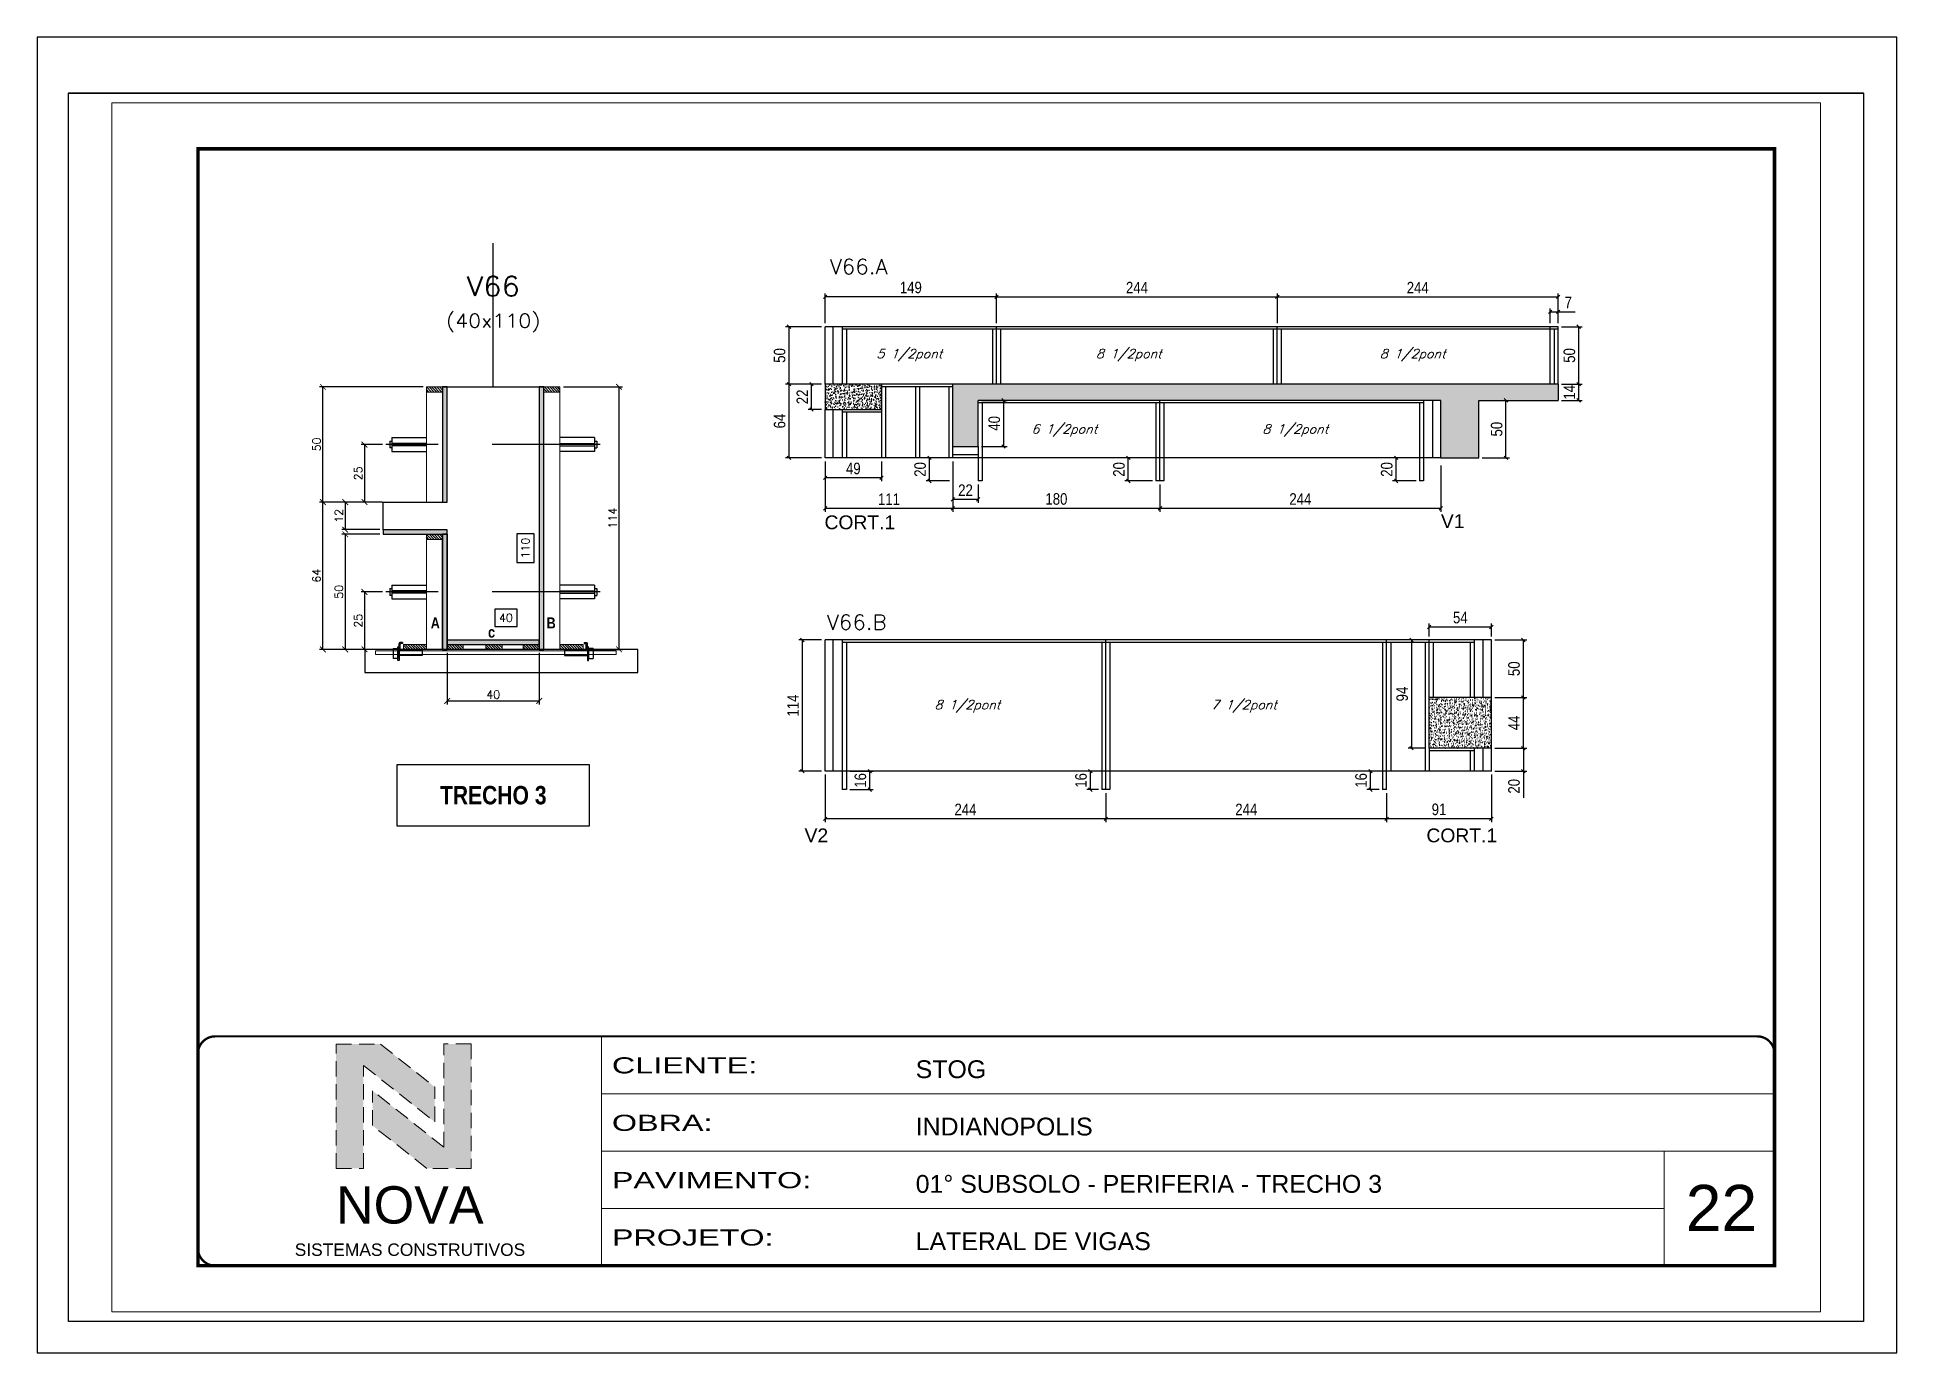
# Paper-space layout '22' of a CAD drawing. Extents: x 0 to 297, y 0 to 210.
# The model-space entities are those that its viewports show. They can reach past a viewport. Long polylines and large blocks are cut down to what shows.
import ezdxf
from ezdxf.enums import TextEntityAlignment as Align

# ---------------------------------------------------------------- set-up
doc = ezdxf.new("R2010")
doc.units = 0
for name, pattern in [('CONTINUO', [0]), ('DASHED', [0.75, 0.5, -0.25]), ('HIDDEN', [9.525, 6.35, -3.175])]:
    doc.linetypes.add(name, pattern=pattern)
for name, color, linetype in [('1', 1, 'Continuous'), ('5', 5, 'Continuous'), ('barrote', 251, 'Continuous'), ('COTA', 241, 'Continuous'), ('Cota Seção (2x)', 4, 'Continuous'), ('detalhes', 4, 'Continuous'), ('Hachura', 253, 'Continuous'), ('NOMENCLATURA', 7, 'Continuous'), ('Painéis', 200, 'Continuous'), ('presilha', 1, 'Continuous'), ('SARR_2.2x7', 40, 'Continuous'), ('SARR_3.5x7', 81, 'Continuous'), ('TENSOR', 3, 'Continuous'), ('texto', 7, 'Continuous'), ('Texto de Titulo', 7, 'Continuous'), ('Texto Qtd Sarr', 242, 'Continuous')]:
    doc.layers.add(name, color=color, linetype=linetype)
for name, color, linetype, lineweight in [('CARIMBO', 255, 'Continuous', 9), ('CARIMBO-LEGENDA', 75, 'Continuous', 15), ('CONCRETO', 251, 'Continuous', 25), ('Folhas', 255, 'Continuous', 9), ('Madeira', 126, 'Continuous', 18), ('SARRAFO DE PRESSAO', 251, 'DASHED', 9), ('SCO-___-LAJ', 2, 'Continuous', 0), ('Texto Seção', 7, 'Continuous', 15)]:
    doc.layers.add(name, color=color, linetype=linetype, lineweight=lineweight)
doc.styles.add('arial', font='arial.ttf')
doc.styles.add('COTA TECNICA', font='techl___.ttf', dxfattribs={"height": 10})
doc.styles.add('REGUA-120', font='ROMANS.shx', dxfattribs={"height": 15})
doc.styles.add('ROMANC', font='techb___.ttf', dxfattribs={"height": 2.5})
doc.styles.add('Romans', font='romans.shx')
doc.styles.get("Standard").update_dxf_attribs({"font": 'arial.ttf'})
doc.styles.add('TECNICA', font='techb___.ttf', dxfattribs={"height": 10})
doc.styles.add('Tecnologia', font='')
doc.styles.get('Tecnologia').set_extended_font_data('Forgotten Futurist')
doc.dimstyles.new('Cota Seção (2x)', dxfattribs={"dimtxt": 7, "dimasz": 5, "dimexe": 3, "dimexo": 3, "dimgap": 2, "dimtad": 3, "dimdec": 1, "dimlfac": 0.5, "dimzin": 12, "dimdsep": 46, "dimtxsty": 'Romans', "dimblk": 'ARCHTICK', "dimcen": 0, "dimclrd": 4, "dimclre": 4, "dimclrt": 1, "dimadec": 1, "dimazin": 3, "dimtfac": 1, "dimtdec": 1, "dimtmove": 0, "dimatfit": 3, "dimldrblk": 'OBLIQUE', "dimfxl": 1, "dimtolj": 1, "dimtzin": 12, "dimarcsym": 0})
doc.dimstyles.new('Cota Seção interna', dxfattribs={"dimtxt": 7, "dimasz": 6, "dimexe": 0.18, "dimexo": 2, "dimgap": -4, "dimtad": 3, "dimdec": 1, "dimlfac": 0.5, "dimzin": 12, "dimdsep": 46, "dimtxsty": 'Romans', "dimblk": 'ARCHTICK', "dimcen": 0.09, "dimse1": 1, "dimse2": 1, "dimsd1": 1, "dimsd2": 1, "dimclrd": 180, "dimclre": 5, "dimclrt": 1, "dimadec": 0, "dimazin": 3, "dimtfac": 1, "dimtdec": 1, "dimtofl": 0, "dimtmove": 0, "dimatfit": 3, "dimldrblk": 'ARCHTICK', "dimfxl": 1, "dimtolj": 1, "dimtzin": 0, "dimarcsym": 0})
doc.dimstyles.new('PAINEL', dxfattribs={"dimtxt": 10, "dimasz": 3, "dimexe": 3, "dimexo": 3, "dimgap": 3, "dimtad": 1, "dimdec": 1, "dimzin": 12, "dimdsep": 46, "dimtxsty": 'COTA TECNICA', "dimblk1": 'OBLIQUE', "dimblk2": 'OBLIQUE', "dimsah": 1, "dimcen": 0.9, "dimclrd": 4, "dimclre": 4, "dimclrt": 240, "dimadec": 1, "dimazin": 3, "dimtfac": 1, "dimtdec": 1, "dimtmove": 0, "dimatfit": 3, "dimfxl": 1, "dimtolj": 1, "dimtzin": 12, "dimarcsym": 0})
pattern_1 = [(315, (24875.2278, 3662.7174), (1.12253202, 1.12253202), [])]
pattern_2 = [(50, (1585, -859.6414), (5.46554, -0.4781726), [0.5715, -6.2865]), (355, (1585, -859.6414), (-1.0573026, 5.7317054), [0.4572, -5.0292175]), (100.451445, (1585.4555, -859.681), (4.4082374, 5.2535326), [0.4857003, -5.3427073]), (46.1842, (1585, -858.1174), (8.1323712, -1.26127), [0.85725, -9.42975]), (96.63556, (1585.678, -858.2225), (7.122124, 7.4227837), [0.7285507, -8.014068]), (351.18415, (1585, -858.117), (7.122124, 7.422784), [0.685799, -7.543792]), (21, (1585.762, -858.4984), (4.5484317, -3.067956), [0.5715, -6.2865]), (326, (1585.762, -858.4984), (1.8540609, 5.525639), [0.4572, -5.0292]), (71.451445, (1586.141, -858.754), (6.4024926, 2.457683), [0.4857003, -5.3426981]), (37.5, (1585, -859.6414), (0.0926581, 2.53665117), [0, -4.96824, 0, -5.1054, 0, -5.04825]), (7.5, (1585, -859.6414), (2.0045899, 3.00541724), [0, -2.91084, 0, -4.85394, 0, -1.92405]), (327.5, (1583.3007, -859.6414), (4.06771786, -0.17186232), [0, -1.905, 0, -5.9436, 0, -7.8867]), (317.5, (1582.5387, -859.6414), (4.4438754, 0.7627947), [0, -2.4765, 0, -3.94716, 0, -5.6007])]

psp = doc.layouts.new('22')

msp = doc.modelspace()

# ---------------------------------------------------------------- texts
at = {"layer": '5', "linetype": 'Continuous'}
for s, rotation, p in [('CORT.1', 0.00004, (2204.48, 11996.77)), ('V1', 0.00004, (2740.12, 11997.78)), ('V2', 359.99996, (2187.15, 11724.84)), ('CORT.1', 359.99996, (2727.55, 11724.84))]:
    msp.add_text(s, height=12, rotation=rotation, dxfattribs=at).set_placement(p)
at = {"layer": 'CARIMBO', "style": 'arial'}
msp.add_text('22', height=40, dxfattribs=at).set_placement((2952.86, 11387.27))
at = {"layer": 'detalhes', "style": 'TECNICA'}
for s, p in [('A', (1862.29, 11910.56)), ('B', (1962.96, 11910.55)), ('c', (1912.05, 11902.6))]:
    msp.add_text(s, height=9.6, dxfattribs=at).set_placement(p)
at = {"layer": 'NOMENCLATURA', "color": 2, "insert": (1916.61, 11765.68), "char_height": 16, "attachment_point": 5, "style": 'ROMANC'}
msp.add_mtext('TRECHO 3', dxfattribs=at)
at = {"layer": 'texto', "color": 2, "char_height": 8, "attachment_point": 5, "style": 'Romans'}
for s, insert in [('{\\Q19;\\C256;5 1/2pont}', (2278.23, 12147.94)), ('{\\Q19;\\C256;8 1/2pont}', (2468.9, 12147.94)), ('{\\Q19;\\C256;8 1/2pont}', (2715.59, 12147.94)), ('{\\Q19;\\C256;6 1/2pont}', (2412.9, 12082.54)), ('{\\Q19;\\C256;8 1/2pont}', (2613.62, 12082.54)), ('{\\Q19;\\C256;8 1/2pont}', (2328.67, 11843.02)), ('{\\Q19;\\C256;7 1/2pont}', (2568.96, 11843.02))]:
    msp.add_mtext(s, dxfattribs=dict(at, insert=insert))
at = {"layer": 'Texto Seção', "style": 'REGUA-120', "width": 1.05}
for s, p in [('V66.A', (2209, 12218.38)), ('V66.B', (2206.44, 11909.5))]:
    msp.add_text(s, height=13, dxfattribs=at).set_placement(p)

# ---------------------------------------------------------------- blocks, each defined once
blk = doc.blocks.new('A$C64660E27')
at = {"layer": 'COTA', "true_color": 0x1a1a1a}
h = blk.add_hatch(color=250, dxfattribs=at)
h.dxf.hatch_style = 1
h.paths.add_polyline_path([(185.4, -11.6), (142.4, -11.6), (142.4, -131.6), (168.8, -131.6), (168.8, -32.2), (237.7, -86.7), (237.7, -53)])
at = {"layer": 'COTA'}
h = blk.add_hatch(color=20, dxfattribs=at)
h.dxf.hatch_style = 1
h.paths.add_polyline_path([(273, -11.4), (246.6, -11.4), (246.6, -111.1), (177.7, -56.6), (177.7, -90.2), (230, -131.6), (273, -131.6)])
for p, q in [((142.4, -131.6), (142.4, -11.6)), ((142.4, -11.6), (185.4, -11.6)), ((185.4, -11.6), (237.7, -53)), ((273, -11.4), (246.6, -11.4)), ((246.6, -111.1), (246.6, -11.4)), ((273, -11.4), (273, -131.6)), ((168.8, -32.2), (237.7, -86.7)), ((168.8, -131.6), (168.8, -32.2)), ((237.7, -86.7), (237.7, -53)), ((246.6, -111.1), (177.7, -56.6)), ((177.7, -90.2), (177.7, -56.6)), ((230, -131.6), (177.7, -90.2)), ((142.4, -131.6), (168.8, -131.6)), ((273, -131.6), (230, -131.6))]:
    blk.add_line(p, q)
at = {"layer": 'CARIMBO-LEGENDA', "color": 7, "linetype": 'Continuous', "ltscale": 100, "style": 'arial'}
blk.add_text('NOVA', height=36, dxfattribs=at).set_placement((142.4, -184.8))
at = {"layer": 'CARIMBO-LEGENDA', "color": 7, "linetype": 'Continuous', "style": 'arial'}
blk.add_text('SISTEMAS CONSTRUTIVOS', height=12, dxfattribs=at).set_placement((102.5, -216))
blk = doc.blocks.new('9999999999')
at = {"color": 30, "linetype": 'CONTINUO'}
for p, q in [((98564.6, 34230.2), (98564.6, 34429.4)), ((98564.6, 34379.6), (99584, 34379.6)), ((98564.6, 34329.8), (99488, 34329.8)), ((99584, 34329.8), (99488, 34329.8)), ((99488, 34329.8), (99488, 34230.2)), ((98564.6, 34280), (99488, 34280))]:
    blk.add_line(p, q, dxfattribs=at)
at = {"color": 30, "linetype": 'CONTINUO', "const_width": 2}
blk.add_lwpolyline([(99584, 34230.2), (99584, 34414.4, 0.414214), (99569, 34429.4), (98229, 34429.4, 0.414214), (98214, 34414.4), (98214, 34245.2, 0.414214), (98229, 34230.2), (99584, 34230.2)], format="xyb", dxfattribs=at)
at = {"layer": 'Folhas'}
blk.add_lwpolyline([(98139, 34190.2), (99624, 34190.2), (99624, 35240.2), (98139, 35240.2)], close=True, dxfattribs=at)
at = {"layer": 'Folhas', "color": 30, "const_width": 3}
blk.add_lwpolyline([(98214, 34230.2), (99584, 34230.2), (99584, 35200.2), (98214, 35200.2)], close=True, dxfattribs=at)
at = {"xscale": 0.9, "yscale": 0.9, "zscale": 0.9}
blk.add_blockref('A$C64660E27', (98205.8, 34433.1), dxfattribs=at)
at = {"color": 7, "linetype": 'Continuous', "ltscale": 5, "style": 'arial'}
for s, height, p in [('STOG', 15.48, (98837.7, 34393.1)), ('INDIANOPOLIS', 15.483, (98837.7, 34343.3)), ('01° SUBSOLO - PERIFERIA - TRECHO 3', 15.483, (98837.7, 34293.5)), ('LATERAL DE VIGAS', 15.483, (98837.7, 34243.7))]:
    blk.add_text(s, height=height, dxfattribs=at).set_placement(p)
at = {"layer": 'Folhas', "color": 7, "style": 'Tecnologia', "width": 1.5}
for s, p in [('CLIENTE:', (98573.7, 34397.2)), ('OBRA:', (98573.7, 34347.3)), ('PAVIMENTO:', (98573.7, 34297.5)), ('PROJETO:', (98573.7, 34247.7))]:
    blk.add_text(s, height=14, dxfattribs=at).set_placement(p)
blk = doc.blocks.new('titulo1')
at = {"layer": 'Defpoints', "color": 252, "linetype": 'HIDDEN', "ltscale": 2}
blk.add_line((0, 0), (0, 125), dxfattribs=at)
at = {"layer": 'Defpoints', "style": 'Romans', "oblique": 15}
blk.add_attdef('FOLHA', text='', height=10, dxfattribs=at).set_placement((0, 15.6), align=Align.MIDDLE_CENTER)
at = {"layer": 'Texto Qtd Sarr', "color": 3, "style": 'Romans', "oblique": 15}
for tag, height, p in [('TITULO', 17, (0, 71.4)), ('SEÇÃO', 12, (0, 41.5))]:
    blk.add_attdef(tag, text='', height=height, dxfattribs=at).set_placement(p, align=Align.MIDDLE_CENTER)
blk = doc.blocks.new('_ArchTick')
at = {"color": 0, "linetype": 'ByBlock', "const_width": 0.15}
blk.add_lwpolyline([(-0.5, -0.5), (0.5, 0.5)], dxfattribs=at)
blk = doc.blocks.new('*D443')
at = {"layer": 'COTA', "color": 4, "lineweight": -2, "transparency": 16777216}
for p, q in [((1818, 12020.4), (1765.6, 12020.4)), ((1768.6, 11892.4), (1768.6, 12020.4)), ((1840, 11892.4), (1765.6, 11892.4))]:
    blk.add_line(p, q, dxfattribs=at)
at = {"layer": 'Defpoints', "color": 0, "transparency": 16777216}
for p in [(1768.6, 12020.4), (1821, 12020.4), (1843, 11892.4)]:
    blk.add_point(p, dxfattribs=at)
at = {"layer": 'COTA', "color": 4, "lineweight": -2, "transparency": 16777216, "xscale": 5, "yscale": 5, "zscale": 5}
for p, rotation in [((1768.6, 12020.4), 90), ((1768.6, 11892.4), 270)]:
    blk.add_blockref('_ArchTick', p, dxfattribs=dict(at, rotation=rotation))
at = {"layer": 'COTA', "color": 1, "transparency": 16777216, "insert": (1763.1, 11956.4), "char_height": 7, "attachment_point": 5, "rotation": 90, "style": 'Romans'}
blk.add_mtext('\\A1;64', dxfattribs=at)
blk = doc.blocks.new('_Oblique')
at = {"layer": '1', "color": 0, "lineweight": -2}
blk.add_line((-0.5, -0.5), (0.5, 0.5), dxfattribs=at)
blk = doc.blocks.new('*D444')
at = {"layer": 'COTA', "color": 4, "lineweight": -2, "transparency": 16777216}
for p, q in [((1977.6, 12120.4), (2028.9, 12120.4)), ((2025.9, 11892.4), (2025.9, 12120.4)), ((1993.2, 11892.4), (2028.9, 11892.4))]:
    blk.add_line(p, q, dxfattribs=at)
at = {"layer": 'Defpoints', "color": 0, "transparency": 16777216}
for p in [(1974.6, 12120.4), (2025.9, 12120.4), (1990.2, 11892.4)]:
    blk.add_point(p, dxfattribs=at)
at = {"layer": 'COTA', "color": 4, "lineweight": -2, "transparency": 16777216, "xscale": 5, "yscale": 5, "zscale": 5}
for p, rotation in [((2025.9, 12120.4), 90), ((2025.9, 11892.4), 270)]:
    blk.add_blockref('_ArchTick', p, dxfattribs=dict(at, rotation=rotation))
at = {"layer": 'COTA', "color": 1, "transparency": 16777216, "insert": (2020.4, 12006.4), "char_height": 7, "attachment_point": 5, "rotation": 90, "style": 'Romans'}
blk.add_mtext('\\A1;114', dxfattribs=at)
blk = doc.blocks.new('*D445')
at = {"layer": 'Cota Seção (2x)', "color": 180, "lineweight": -2, "transparency": 16777216}
for p, q in [((1952.1, 11992.9), (1937.1, 11992.9)), ((1937.1, 11992.9), (1937.1, 11967.9)), ((1952.1, 11967.9), (1952.1, 11992.9)), ((1937.1, 11967.9), (1952.1, 11967.9))]:
    blk.add_line(p, q, dxfattribs=at)
at = {"layer": 'Defpoints', "color": 0, "transparency": 16777216}
for p in [(1956.1, 12120.4), (1967.6, 12120.4), (1967.6, 11900.4)]:
    blk.add_point(p, dxfattribs=at)
at = {"layer": 'Cota Seção (2x)', "color": 1, "transparency": 16777216, "insert": (1944.6, 11980.4), "char_height": 7, "attachment_point": 5, "rotation": 90, "style": 'Romans'}
blk.add_mtext('\\A1;110', dxfattribs=at)
blk = doc.blocks.new('*D446')
at = {"layer": 'COTA', "color": 4, "lineweight": -2, "transparency": 16777216}
for p, q in [((1818, 12020.4), (1785, 12020.4)), ((1788, 12020.4), (1788, 11996.4)), ((1818, 11996.4), (1785, 11996.4))]:
    blk.add_line(p, q, dxfattribs=at)
at = {"layer": 'Defpoints', "color": 0, "transparency": 16777216}
for p in [(1821, 12020.4), (1788, 11996.4), (1821, 11996.4)]:
    blk.add_point(p, dxfattribs=at)
at = {"layer": 'COTA', "color": 4, "lineweight": -2, "transparency": 16777216, "xscale": 5, "yscale": 5, "zscale": 5}
for p, rotation in [((1788, 12020.4), 90), ((1788, 11996.4), 270)]:
    blk.add_blockref('_ArchTick', p, dxfattribs=dict(at, rotation=rotation))
at = {"layer": 'COTA', "color": 1, "transparency": 16777216, "insert": (1782.5, 12008.4), "char_height": 7, "attachment_point": 5, "rotation": 90, "style": 'Romans'}
blk.add_mtext('\\A1;12', dxfattribs=at)
blk = doc.blocks.new('*D447')
at = {"layer": 'COTA', "color": 4, "lineweight": -2, "transparency": 16777216}
for p, q in [((1818, 11992.4), (1785, 11992.4)), ((1788, 11992.4), (1788, 11892.4)), ((1840, 11892.4), (1785, 11892.4))]:
    blk.add_line(p, q, dxfattribs=at)
at = {"layer": 'Defpoints', "color": 0, "transparency": 16777216}
for p in [(1821, 11992.4), (1788, 11892.4), (1843, 11892.4)]:
    blk.add_point(p, dxfattribs=at)
at = {"layer": 'COTA', "color": 4, "lineweight": -2, "transparency": 16777216, "xscale": 5, "yscale": 5, "zscale": 5}
for p, rotation in [((1788, 11992.4), 90), ((1788, 11892.4), 270)]:
    blk.add_blockref('_ArchTick', p, dxfattribs=dict(at, rotation=rotation))
at = {"layer": 'COTA', "color": 1, "transparency": 16777216, "insert": (1782.5, 11942.4), "char_height": 7, "attachment_point": 5, "rotation": 90, "style": 'Romans'}
blk.add_mtext('\\A1;50', dxfattribs=at)
blk = doc.blocks.new('PRESILHA METÁLICA 1')
at = {"layer": 'presilha'}
for p, q in [((0, 13), (6, 13)), ((0, 13), (0, 0)), ((6, 0), (0, 0)), ((6, 15.5), (7.5, 15.5)), ((6, -2.5), (6, 15.5)), ((6, 13), (6, 0)), ((7.5, 10.6), (7.5, 19.9)), ((7.5, 15.5), (7.5, -2.5)), ((37.5, 4.1), (7.5, 4.1)), ((12, 21), (8.6, 21)), ((9, 11.6), (9, 18.9)), ((12, 19.5), (9.6, 19.5)), ((37.5, 11), (9.6, 11)), ((12, 21), (12, 19.5)), ((37.5, 11), (37.5, 4.1)), ((7.5, -2.5), (6, -2.5))]:
    blk.add_line(p, q, dxfattribs=at)
for centre, radius, start, end in [((8.6, 19.9), 1.14, 90, 180), ((9.6, 18.9), 0.57, 90, 180), ((9.6, 11.6), 0.57, 180, 270)]:
    blk.add_arc(centre, radius, start, end, dxfattribs=at)
blk = doc.blocks.new('*D448')
at = {"layer": 'COTA', "color": 4, "lineweight": -2, "transparency": 16777216}
for p, q in [((1876.6, 11889.4), (1876.6, 11844.6)), ((1956.6, 11889.4), (1956.6, 11844.6)), ((1876.6, 11847.6), (1956.6, 11847.6))]:
    blk.add_line(p, q, dxfattribs=at)
at = {"layer": 'Defpoints', "color": 0, "transparency": 16777216}
for p in [(1876.6, 11892.4), (1956.6, 11892.4), (1956.6, 11847.6)]:
    blk.add_point(p, dxfattribs=at)
at = {"layer": 'COTA', "color": 4, "lineweight": -2, "transparency": 16777216, "xscale": 5, "yscale": 5, "zscale": 5, "rotation": 180}
blk.add_blockref('_ArchTick', (1876.6, 11847.6), dxfattribs=at)
at = {"layer": 'COTA', "color": 4, "lineweight": -2, "transparency": 16777216, "xscale": 5, "yscale": 5, "zscale": 5}
blk.add_blockref('_ArchTick', (1956.6, 11847.6), dxfattribs=at)
at = {"layer": 'COTA', "color": 1, "transparency": 16777216, "insert": (1916.6, 11853.1), "char_height": 7, "attachment_point": 5, "style": 'Romans'}
blk.add_mtext('\\A1;40', dxfattribs=at)
blk = doc.blocks.new('*D864')
at = {"layer": 'COTA', "color": 4, "lineweight": -2, "transparency": 16777216}
for p, q in [((1820.3, 11942.3), (1801.7, 11942.3)), ((1804.7, 11942.3), (1804.7, 11892.4)), ((1820.3, 11892.4), (1801.7, 11892.4))]:
    blk.add_line(p, q, dxfattribs=at)
at = {"layer": 'Defpoints', "color": 0, "transparency": 16777216}
for p in [(1823.3, 11942.3), (1804.7, 11892.4), (1823.3, 11892.4)]:
    blk.add_point(p, dxfattribs=at)
at = {"layer": 'COTA', "color": 4, "lineweight": -2, "transparency": 16777216, "xscale": 5, "yscale": 5, "zscale": 5}
for p, rotation in [((1804.7, 11942.3), 90), ((1804.7, 11892.4), 270)]:
    blk.add_blockref('_ArchTick', p, dxfattribs=dict(at, rotation=rotation))
at = {"layer": 'COTA', "color": 1, "transparency": 16777216, "insert": (1799.2, 11917.3), "char_height": 7, "attachment_point": 5, "rotation": 90, "style": 'Romans'}
blk.add_mtext('\\A1;25', dxfattribs=at)
blk = doc.blocks.new('*D410')
at = {"layer": 'Cota Seção (2x)', "color": 180, "lineweight": -2, "transparency": 16777216}
for p, q in [((1937.3, 11927.4), (1917.9, 11927.4)), ((1917.9, 11927.4), (1917.9, 11912.4)), ((1937.3, 11912.4), (1937.3, 11927.4)), ((1917.9, 11912.4), (1937.3, 11912.4))]:
    blk.add_line(p, q, dxfattribs=at)
at = {"layer": 'Defpoints', "color": 0, "transparency": 16777216}
for p in [(1956.6, 11908.4), (1876.6, 11892.4), (1956.6, 11892.4)]:
    blk.add_point(p, dxfattribs=at)
at = {"layer": 'Cota Seção (2x)', "color": 1, "transparency": 16777216, "insert": (1927.6, 11919.9), "char_height": 7, "attachment_point": 5, "style": 'Romans'}
blk.add_mtext('\\A1;40', dxfattribs=at)
blk = doc.blocks.new('*D865')
at = {"layer": 'COTA', "color": 4, "lineweight": -2, "transparency": 16777216}
for p, q in [((1855.6, 12120.4), (1765.6, 12120.4)), ((1768.6, 12020.4), (1768.6, 12120.4)), ((1818, 12020.4), (1765.6, 12020.4))]:
    blk.add_line(p, q, dxfattribs=at)
at = {"layer": 'Defpoints', "color": 0, "transparency": 16777216}
for p in [(1768.6, 12120.4), (1858.6, 12120.4), (1821, 12020.4)]:
    blk.add_point(p, dxfattribs=at)
at = {"layer": 'COTA', "color": 4, "lineweight": -2, "transparency": 16777216, "xscale": 5, "yscale": 5, "zscale": 5}
for p, rotation in [((1768.6, 12120.4), 90), ((1768.6, 12020.4), 270)]:
    blk.add_blockref('_ArchTick', p, dxfattribs=dict(at, rotation=rotation))
at = {"layer": 'COTA', "color": 1, "transparency": 16777216, "insert": (1763.1, 12070.4), "char_height": 7, "attachment_point": 5, "rotation": 90, "style": 'Romans'}
blk.add_mtext('\\A1;50', dxfattribs=at)
blk = doc.blocks.new('*D866')
at = {"layer": 'COTA', "color": 4, "lineweight": -2, "transparency": 16777216}
for p, q in [((1820.3, 12070.3), (1801.7, 12070.3)), ((1804.7, 12070.3), (1804.7, 12020.4)), ((1820.3, 12020.4), (1801.7, 12020.4))]:
    blk.add_line(p, q, dxfattribs=at)
at = {"layer": 'Defpoints', "color": 0, "transparency": 16777216}
for p in [(1823.3, 12070.3), (1804.7, 12020.4), (1823.3, 12020.4)]:
    blk.add_point(p, dxfattribs=at)
at = {"layer": 'COTA', "color": 4, "lineweight": -2, "transparency": 16777216, "xscale": 5, "yscale": 5, "zscale": 5}
for p, rotation in [((1804.7, 12070.3), 90), ((1804.7, 12020.4), 270)]:
    blk.add_blockref('_ArchTick', p, dxfattribs=dict(at, rotation=rotation))
at = {"layer": 'COTA', "color": 1, "transparency": 16777216, "insert": (1799.2, 12045.3), "char_height": 7, "attachment_point": 5, "rotation": 90, "style": 'Romans'}
blk.add_mtext('\\A1;25', dxfattribs=at)
blk = doc.blocks.new('*D411')
at = {"layer": 'COTA', "color": 4, "linetype": 'ByBlock', "lineweight": -2, "transparency": 16777216}
for p, q in [((2784, 11783.6), (2784, 11742.3)), ((2693, 11767.6), (2693, 11742.3)), ((2784, 11745.3), (2693, 11745.3))]:
    blk.add_line(p, q, dxfattribs=at)
at = {"layer": 'Defpoints', "color": 0, "linetype": 'ByBlock', "transparency": 16777216}
for p in [(2784, 11786.6), (2693, 11770.6), (2693, 11745.3)]:
    blk.add_point(p, dxfattribs=at)
at = {"layer": 'COTA', "color": 4, "linetype": 'ByBlock', "lineweight": -2, "transparency": 16777216, "xscale": 3, "yscale": 3, "zscale": 3, "rotation": 180}
blk.add_blockref('_Oblique', (2693, 11745.3), dxfattribs=at)
at = {"layer": 'COTA', "color": 4, "linetype": 'ByBlock', "lineweight": -2, "transparency": 16777216, "xscale": 3, "yscale": 3, "zscale": 3}
blk.add_blockref('_Oblique', (2784, 11745.3), dxfattribs=at)
at = {"layer": 'COTA', "color": 240, "linetype": 'ByBlock', "transparency": 16777216, "insert": (2738.5, 11753.4), "char_height": 10, "attachment_point": 5, "style": 'COTA TECNICA'}
blk.add_mtext('\\A1;91', dxfattribs=at)
blk = doc.blocks.new('*D867')
at = {"layer": 'COTA', "color": 4, "lineweight": -2, "transparency": 16777216}
for p, q in [((2449, 11767.6), (2449, 11742.3)), ((2693, 11767.6), (2693, 11742.3)), ((2693, 11745.3), (2449, 11745.3))]:
    blk.add_line(p, q, dxfattribs=at)
at = {"layer": 'Defpoints', "color": 0, "transparency": 16777216}
for p in [(2449, 11770.6), (2693, 11770.6), (2449, 11745.3)]:
    blk.add_point(p, dxfattribs=at)
at = {"layer": 'COTA', "color": 4, "lineweight": -2, "transparency": 16777216, "xscale": 3, "yscale": 3, "zscale": 3, "rotation": 180}
blk.add_blockref('_Oblique', (2449, 11745.3), dxfattribs=at)
at = {"layer": 'COTA', "color": 4, "lineweight": -2, "transparency": 16777216, "xscale": 3, "yscale": 3, "zscale": 3}
blk.add_blockref('_Oblique', (2693, 11745.3), dxfattribs=at)
at = {"layer": 'COTA', "color": 240, "transparency": 16777216, "insert": (2571, 11753.4), "char_height": 10, "attachment_point": 5, "style": 'COTA TECNICA'}
blk.add_mtext('\\A1;244', dxfattribs=at)
blk = doc.blocks.new('*D868')
at = {"layer": 'COTA', "color": 4, "lineweight": -2, "transparency": 16777216}
for p, q in [((2205, 11783.6), (2205, 11742.3)), ((2449, 11767.6), (2449, 11742.3)), ((2449, 11745.3), (2205, 11745.3))]:
    blk.add_line(p, q, dxfattribs=at)
at = {"layer": 'Defpoints', "color": 0, "transparency": 16777216}
for p in [(2205, 11786.6), (2449, 11770.6), (2205, 11745.3)]:
    blk.add_point(p, dxfattribs=at)
at = {"layer": 'COTA', "color": 4, "lineweight": -2, "transparency": 16777216, "xscale": 3, "yscale": 3, "zscale": 3, "rotation": 180}
blk.add_blockref('_Oblique', (2205, 11745.3), dxfattribs=at)
at = {"layer": 'COTA', "color": 4, "lineweight": -2, "transparency": 16777216, "xscale": 3, "yscale": 3, "zscale": 3}
blk.add_blockref('_Oblique', (2449, 11745.3), dxfattribs=at)
at = {"layer": 'COTA', "color": 240, "transparency": 16777216, "insert": (2327, 11753.4), "char_height": 10, "attachment_point": 5, "style": 'COTA TECNICA'}
blk.add_mtext('\\A1;244', dxfattribs=at)
blk = doc.blocks.new('*D869')
at = {"layer": 'COTA', "color": 4, "lineweight": -2, "transparency": 16777216}
for p, q in [((2730, 11903.6), (2730, 11914.9)), ((2730, 11911.9), (2784, 11911.9)), ((2784, 11903.6), (2784, 11914.9))]:
    blk.add_line(p, q, dxfattribs=at)
at = {"layer": 'Defpoints', "color": 0, "transparency": 16777216}
for p in [(2784, 11911.9), (2730, 11900.6), (2784, 11900.6)]:
    blk.add_point(p, dxfattribs=at)
at = {"layer": 'COTA', "color": 4, "lineweight": -2, "transparency": 16777216, "xscale": 3, "yscale": 3, "zscale": 3, "rotation": 180}
blk.add_blockref('_Oblique', (2730, 11911.9), dxfattribs=at)
at = {"layer": 'COTA', "color": 4, "lineweight": -2, "transparency": 16777216, "xscale": 3, "yscale": 3, "zscale": 3}
blk.add_blockref('_Oblique', (2784, 11911.9), dxfattribs=at)
at = {"layer": 'COTA', "color": 240, "transparency": 16777216, "insert": (2757, 11920), "char_height": 10, "attachment_point": 5, "style": 'COTA TECNICA'}
blk.add_mtext('\\A1;54', dxfattribs=at)
blk = doc.blocks.new('*D870')
at = {"layer": 'COTA', "color": 4, "lineweight": -2, "transparency": 16777216}
for p, q in [((2727, 11900.6), (2711.6, 11900.6)), ((2714.6, 11900.6), (2714.6, 11806.6)), ((2727, 11806.6), (2711.6, 11806.6))]:
    blk.add_line(p, q, dxfattribs=at)
at = {"layer": 'Defpoints', "color": 0, "transparency": 16777216}
for p in [(2730, 11900.6), (2714.6, 11806.6), (2730, 11806.6)]:
    blk.add_point(p, dxfattribs=at)
at = {"layer": 'COTA', "color": 4, "lineweight": -2, "transparency": 16777216, "xscale": 3, "yscale": 3, "zscale": 3}
for p, rotation in [((2714.6, 11900.6), 90), ((2714.6, 11806.6), 270)]:
    blk.add_blockref('_Oblique', p, dxfattribs=dict(at, rotation=rotation))
at = {"layer": 'COTA', "color": 240, "transparency": 16777216, "insert": (2706.5, 11853.6), "char_height": 10, "attachment_point": 5, "rotation": 90, "style": 'COTA TECNICA'}
blk.add_mtext('\\A1;94', dxfattribs=at)
blk = doc.blocks.new('*D871')
at = {"layer": 'COTA', "color": 4, "lineweight": -2, "transparency": 16777216}
for p, q in [((2787, 11806.6), (2814.8, 11806.6)), ((2811.8, 11806.6), (2811.8, 11786.6)), ((2787, 11786.6), (2814.8, 11786.6)), ((2811.8, 11786.6), (2811.8, 11763.4))]:
    blk.add_line(p, q, dxfattribs=at)
at = {"layer": 'Defpoints', "color": 0, "transparency": 16777216}
for p in [(2784, 11806.6), (2784, 11786.6), (2811.8, 11786.6)]:
    blk.add_point(p, dxfattribs=at)
at = {"layer": 'COTA', "color": 4, "lineweight": -2, "transparency": 16777216, "xscale": 3, "yscale": 3, "zscale": 3}
for p, rotation in [((2811.8, 11806.6), 90), ((2811.8, 11786.6), 270)]:
    blk.add_blockref('_Oblique', p, dxfattribs=dict(at, rotation=rotation))
at = {"layer": 'COTA', "color": 240, "transparency": 16777216, "insert": (2803.7, 11773.5), "char_height": 10, "attachment_point": 5, "rotation": 90, "style": 'COTA TECNICA'}
blk.add_mtext('\\A1;20', dxfattribs=at)
blk = doc.blocks.new('*D872')
at = {"layer": 'COTA', "color": 4, "lineweight": -2, "transparency": 16777216}
for p, q in [((2787, 11850.6), (2814.8, 11850.6)), ((2811.8, 11806.6), (2811.8, 11850.6)), ((2787, 11806.6), (2814.8, 11806.6))]:
    blk.add_line(p, q, dxfattribs=at)
at = {"layer": 'Defpoints', "color": 0, "transparency": 16777216}
for p in [(2784, 11850.6), (2811.8, 11850.6), (2784, 11806.6)]:
    blk.add_point(p, dxfattribs=at)
at = {"layer": 'COTA', "color": 4, "lineweight": -2, "transparency": 16777216, "xscale": 3, "yscale": 3, "zscale": 3}
for p, rotation in [((2811.8, 11850.6), 90), ((2811.8, 11806.6), 270)]:
    blk.add_blockref('_Oblique', p, dxfattribs=dict(at, rotation=rotation))
at = {"layer": 'COTA', "color": 240, "transparency": 16777216, "insert": (2803.7, 11828.6), "char_height": 10, "attachment_point": 5, "rotation": 90, "style": 'COTA TECNICA'}
blk.add_mtext('\\A1;44', dxfattribs=at)
blk = doc.blocks.new('*D873')
at = {"layer": 'COTA', "color": 4, "lineweight": -2, "transparency": 16777216}
for p, q in [((2787, 11900.6), (2814.8, 11900.6)), ((2811.8, 11850.6), (2811.8, 11900.6)), ((2787, 11850.6), (2814.8, 11850.6))]:
    blk.add_line(p, q, dxfattribs=at)
at = {"layer": 'Defpoints', "color": 0, "transparency": 16777216}
for p in [(2784, 11900.6), (2811.8, 11900.6), (2784, 11850.6)]:
    blk.add_point(p, dxfattribs=at)
at = {"layer": 'COTA', "color": 4, "lineweight": -2, "transparency": 16777216, "xscale": 3, "yscale": 3, "zscale": 3}
for p, rotation in [((2811.8, 11900.6), 90), ((2811.8, 11850.6), 270)]:
    blk.add_blockref('_Oblique', p, dxfattribs=dict(at, rotation=rotation))
at = {"layer": 'COTA', "color": 240, "transparency": 16777216, "insert": (2803.7, 11875.6), "char_height": 10, "attachment_point": 5, "rotation": 90, "style": 'COTA TECNICA'}
blk.add_mtext('\\A1;50', dxfattribs=at)
blk = doc.blocks.new('*D874')
at = {"layer": 'COTA', "color": 4, "lineweight": -2, "transparency": 16777216}
for p, q in [((2202, 11900.6), (2182.2, 11900.6)), ((2185.2, 11900.6), (2185.2, 11786.6)), ((2202, 11786.6), (2182.2, 11786.6))]:
    blk.add_line(p, q, dxfattribs=at)
at = {"layer": 'Defpoints', "color": 0, "transparency": 16777216}
for p in [(2205, 11900.6), (2185.2, 11786.6), (2205, 11786.6)]:
    blk.add_point(p, dxfattribs=at)
at = {"layer": 'COTA', "color": 4, "lineweight": -2, "transparency": 16777216, "xscale": 3, "yscale": 3, "zscale": 3}
for p, rotation in [((2185.2, 11900.6), 90), ((2185.2, 11786.6), 270)]:
    blk.add_blockref('_Oblique', p, dxfattribs=dict(at, rotation=rotation))
at = {"layer": 'COTA', "color": 240, "transparency": 16777216, "insert": (2177.1, 11843.6), "char_height": 10, "attachment_point": 5, "rotation": 90, "style": 'COTA TECNICA'}
blk.add_mtext('\\A1;114', dxfattribs=at)
blk = doc.blocks.new('*D875')
at = {"layer": 'COTA', "color": 4, "lineweight": -2, "transparency": 16777216}
for p, q in [((2442.5, 11786.6), (2432.5, 11786.6)), ((2435.5, 11770.6), (2435.5, 11786.6)), ((2442.5, 11770.6), (2432.5, 11770.6))]:
    blk.add_line(p, q, dxfattribs=at)
at = {"layer": 'Defpoints', "color": 0, "transparency": 16777216}
for p in [(2435.5, 11786.6), (2445.5, 11786.6), (2445.5, 11770.6)]:
    blk.add_point(p, dxfattribs=at)
at = {"layer": 'COTA', "color": 4, "lineweight": -2, "transparency": 16777216, "xscale": 3, "yscale": 3, "zscale": 3}
for p, rotation in [((2435.5, 11786.6), 90), ((2435.5, 11770.6), 270)]:
    blk.add_blockref('_Oblique', p, dxfattribs=dict(at, rotation=rotation))
at = {"layer": 'COTA', "color": 240, "transparency": 16777216, "insert": (2427.4, 11778.6), "char_height": 10, "attachment_point": 5, "rotation": 90, "style": 'COTA TECNICA'}
blk.add_mtext('\\A1;16', dxfattribs=at)
blk = doc.blocks.new('*D876')
at = {"layer": 'COTA', "color": 4, "lineweight": -2, "transparency": 16777216}
for p, q in [((2226.5, 11786.6), (2246.8, 11786.6)), ((2243.8, 11770.6), (2243.8, 11786.6)), ((2226.5, 11770.6), (2246.8, 11770.6))]:
    blk.add_line(p, q, dxfattribs=at)
at = {"layer": 'Defpoints', "color": 0, "transparency": 16777216}
for p in [(2223.5, 11786.6), (2243.8, 11786.6), (2223.5, 11770.6)]:
    blk.add_point(p, dxfattribs=at)
at = {"layer": 'COTA', "color": 4, "lineweight": -2, "transparency": 16777216, "xscale": 3, "yscale": 3, "zscale": 3}
for p, rotation in [((2243.8, 11786.6), 90), ((2243.8, 11770.6), 270)]:
    blk.add_blockref('_Oblique', p, dxfattribs=dict(at, rotation=rotation))
at = {"layer": 'COTA', "color": 240, "transparency": 16777216, "insert": (2235.7, 11778.6), "char_height": 10, "attachment_point": 5, "rotation": 90, "style": 'COTA TECNICA'}
blk.add_mtext('\\A1;16', dxfattribs=at)
blk = doc.blocks.new('*D877')
at = {"layer": 'COTA', "color": 4, "lineweight": -2, "transparency": 16777216}
for p, q in [((2686.5, 11786.6), (2675.9, 11786.6)), ((2678.9, 11770.6), (2678.9, 11786.6)), ((2686.5, 11770.6), (2675.9, 11770.6))]:
    blk.add_line(p, q, dxfattribs=at)
at = {"layer": 'Defpoints', "color": 0, "transparency": 16777216}
for p in [(2678.9, 11786.6), (2689.5, 11786.6), (2689.5, 11770.6)]:
    blk.add_point(p, dxfattribs=at)
at = {"layer": 'COTA', "color": 4, "lineweight": -2, "transparency": 16777216, "xscale": 3, "yscale": 3, "zscale": 3}
for p, rotation in [((2678.9, 11786.6), 90), ((2678.9, 11770.6), 270)]:
    blk.add_blockref('_Oblique', p, dxfattribs=dict(at, rotation=rotation))
at = {"layer": 'COTA', "color": 240, "transparency": 16777216, "insert": (2670.8, 11778.6), "char_height": 10, "attachment_point": 5, "rotation": 90, "style": 'COTA TECNICA'}
blk.add_mtext('\\A1;16', dxfattribs=at)
blk = doc.blocks.new('*D300')
at = {"layer": 'COTA', "color": 4, "linetype": 'ByBlock', "lineweight": -2, "transparency": 16777216}
for p, q in [((2740, 12052), (2740, 12011.9)), ((2496, 12035.7), (2496, 12011.9)), ((2740, 12014.9), (2496, 12014.9))]:
    blk.add_line(p, q, dxfattribs=at)
at = {"layer": 'Defpoints', "color": 0, "linetype": 'ByBlock', "transparency": 16777216}
for p in [(2740, 12055), (2496, 12038.7), (2496, 12014.9)]:
    blk.add_point(p, dxfattribs=at)
at = {"layer": 'COTA', "color": 4, "linetype": 'ByBlock', "lineweight": -2, "transparency": 16777216, "xscale": 3, "yscale": 3, "zscale": 3, "rotation": 180}
blk.add_blockref('_Oblique', (2496, 12014.9), dxfattribs=at)
at = {"layer": 'COTA', "color": 4, "linetype": 'ByBlock', "lineweight": -2, "transparency": 16777216, "xscale": 3, "yscale": 3, "zscale": 3}
blk.add_blockref('_Oblique', (2740, 12014.9), dxfattribs=at)
at = {"layer": 'COTA', "color": 240, "linetype": 'ByBlock', "transparency": 16777216, "insert": (2618, 12023), "char_height": 10, "attachment_point": 5, "style": 'COTA TECNICA'}
blk.add_mtext('\\A1;244', dxfattribs=at)
blk = doc.blocks.new('*D301')
at = {"layer": 'COTA', "color": 4, "linetype": 'ByBlock', "lineweight": -2, "transparency": 16777216}
for p, q in [((2316, 12055.7), (2316, 12011.9)), ((2496, 12035.7), (2496, 12011.9)), ((2496, 12014.9), (2316, 12014.9))]:
    blk.add_line(p, q, dxfattribs=at)
at = {"layer": 'Defpoints', "color": 0, "linetype": 'ByBlock', "transparency": 16777216}
for p in [(2316, 12058.7), (2496, 12038.7), (2316, 12014.9)]:
    blk.add_point(p, dxfattribs=at)
at = {"layer": 'COTA', "color": 4, "linetype": 'ByBlock', "lineweight": -2, "transparency": 16777216, "xscale": 3, "yscale": 3, "zscale": 3, "rotation": 180}
blk.add_blockref('_Oblique', (2316, 12014.9), dxfattribs=at)
at = {"layer": 'COTA', "color": 4, "linetype": 'ByBlock', "lineweight": -2, "transparency": 16777216, "xscale": 3, "yscale": 3, "zscale": 3}
blk.add_blockref('_Oblique', (2496, 12014.9), dxfattribs=at)
at = {"layer": 'COTA', "color": 240, "linetype": 'ByBlock', "transparency": 16777216, "insert": (2406, 12023), "char_height": 10, "width": 210.731, "attachment_point": 5, "style": 'COTA TECNICA'}
blk.add_mtext('\\A1;180', dxfattribs=at)
blk = doc.blocks.new('*D755')
at = {"layer": 'COTA', "color": 4, "lineweight": -2, "transparency": 16777216}
for p, q in [((2354, 12175.7), (2354, 12201.6)), ((2598, 12175.7), (2598, 12201.6)), ((2354, 12198.6), (2598, 12198.6))]:
    blk.add_line(p, q, dxfattribs=at)
at = {"layer": 'Defpoints', "color": 0, "transparency": 16777216}
for p in [(2598, 12198.6), (2354, 12172.7), (2598, 12172.7)]:
    blk.add_point(p, dxfattribs=at)
at = {"layer": 'COTA', "color": 4, "lineweight": -2, "transparency": 16777216, "xscale": 3, "yscale": 3, "zscale": 3, "rotation": 180}
blk.add_blockref('_Oblique', (2354, 12198.6), dxfattribs=at)
at = {"layer": 'COTA', "color": 4, "lineweight": -2, "transparency": 16777216, "xscale": 3, "yscale": 3, "zscale": 3}
blk.add_blockref('_Oblique', (2598, 12198.6), dxfattribs=at)
at = {"layer": 'COTA', "color": 240, "transparency": 16777216, "insert": (2476, 12206.6), "char_height": 10, "attachment_point": 5, "style": 'COTA TECNICA'}
blk.add_mtext('\\A1;244', dxfattribs=at)
blk = doc.blocks.new('*D756')
at = {"layer": 'COTA', "color": 4, "lineweight": -2, "transparency": 16777216}
for p, q in [((2598, 12175.7), (2598, 12201.6)), ((2842, 12175.7), (2842, 12201.6)), ((2598, 12198.6), (2842, 12198.6))]:
    blk.add_line(p, q, dxfattribs=at)
at = {"layer": 'Defpoints', "color": 0, "transparency": 16777216}
for p in [(2842, 12198.6), (2598, 12172.7), (2842, 12172.7)]:
    blk.add_point(p, dxfattribs=at)
at = {"layer": 'COTA', "color": 4, "lineweight": -2, "transparency": 16777216, "xscale": 3, "yscale": 3, "zscale": 3, "rotation": 180}
blk.add_blockref('_Oblique', (2598, 12198.6), dxfattribs=at)
at = {"layer": 'COTA', "color": 4, "lineweight": -2, "transparency": 16777216, "xscale": 3, "yscale": 3, "zscale": 3}
blk.add_blockref('_Oblique', (2842, 12198.6), dxfattribs=at)
at = {"layer": 'COTA', "color": 240, "transparency": 16777216, "insert": (2720, 12206.6), "char_height": 10, "attachment_point": 5, "style": 'COTA TECNICA'}
blk.add_mtext('\\A1;244', dxfattribs=at)
blk = doc.blocks.new('*D757')
at = {"layer": 'COTA', "color": 4, "lineweight": -2, "transparency": 16777216}
for p, q in [((2845, 12172.7), (2862.9, 12172.7)), ((2859.9, 12122.7), (2859.9, 12172.7)), ((2845, 12122.7), (2862.9, 12122.7))]:
    blk.add_line(p, q, dxfattribs=at)
at = {"layer": 'Defpoints', "color": 0, "transparency": 16777216}
for p in [(2842, 12172.7), (2859.9, 12172.7), (2842, 12122.7)]:
    blk.add_point(p, dxfattribs=at)
at = {"layer": 'COTA', "color": 4, "lineweight": -2, "transparency": 16777216, "xscale": 3, "yscale": 3, "zscale": 3}
for p, rotation in [((2859.9, 12172.7), 90), ((2859.9, 12122.7), 270)]:
    blk.add_blockref('_Oblique', p, dxfattribs=dict(at, rotation=rotation))
at = {"layer": 'COTA', "color": 240, "transparency": 16777216, "insert": (2851.8, 12147.7), "char_height": 10, "attachment_point": 5, "rotation": 90, "style": 'COTA TECNICA'}
blk.add_mtext('\\A1;50', dxfattribs=at)
blk = doc.blocks.new('*D758')
at = {"layer": 'COTA', "color": 4, "lineweight": -2, "transparency": 16777216}
for p, q in [((2845, 12122.7), (2862.9, 12122.7)), ((2859.9, 12108.7), (2859.9, 12122.7)), ((2845, 12108.7), (2862.9, 12108.7))]:
    blk.add_line(p, q, dxfattribs=at)
at = {"layer": 'Defpoints', "color": 0, "transparency": 16777216}
for p in [(2842, 12122.7), (2859.9, 12122.7), (2842, 12108.7)]:
    blk.add_point(p, dxfattribs=at)
at = {"layer": 'COTA', "color": 4, "lineweight": -2, "transparency": 16777216, "xscale": 3, "yscale": 3, "zscale": 3}
for p, rotation in [((2859.9, 12122.7), 90), ((2859.9, 12108.7), 270)]:
    blk.add_blockref('_Oblique', p, dxfattribs=dict(at, rotation=rotation))
at = {"layer": 'COTA', "color": 240, "transparency": 16777216, "insert": (2851.8, 12115.7), "char_height": 10, "attachment_point": 5, "rotation": 90, "style": 'COTA TECNICA'}
blk.add_mtext('\\A1;14', dxfattribs=at)
blk = doc.blocks.new('*D759')
at = {"layer": 'COTA', "color": 4, "lineweight": -2, "transparency": 16777216}
for p, q in [((2835, 12175.7), (2835, 12188.6)), ((2835, 12185.6), (2842, 12185.6)), ((2842, 12175.7), (2842, 12188.6)), ((2842, 12185.6), (2856.7, 12185.6))]:
    blk.add_line(p, q, dxfattribs=at)
at = {"layer": 'Defpoints', "color": 0, "transparency": 16777216}
for p in [(2842, 12185.6), (2835, 12172.7), (2842, 12172.7)]:
    blk.add_point(p, dxfattribs=at)
at = {"layer": 'COTA', "color": 4, "lineweight": -2, "transparency": 16777216, "xscale": 3, "yscale": 3, "zscale": 3, "rotation": 180}
blk.add_blockref('_Oblique', (2835, 12185.6), dxfattribs=at)
at = {"layer": 'COTA', "color": 4, "lineweight": -2, "transparency": 16777216, "xscale": 3, "yscale": 3, "zscale": 3}
blk.add_blockref('_Oblique', (2842, 12185.6), dxfattribs=at)
at = {"layer": 'COTA', "color": 240, "transparency": 16777216, "insert": (2850.8, 12193.7), "char_height": 10, "attachment_point": 5, "style": 'COTA TECNICA'}
blk.add_mtext('\\A1;7', dxfattribs=at)
blk = doc.blocks.new('*D760')
at = {"layer": 'COTA', "color": 4, "lineweight": -2, "transparency": 16777216}
for p, q in [((2205, 12175.7), (2205, 12201.6)), ((2354, 12175.7), (2354, 12201.6)), ((2354, 12198.6), (2205, 12198.6))]:
    blk.add_line(p, q, dxfattribs=at)
at = {"layer": 'Defpoints', "color": 0, "transparency": 16777216}
for p in [(2205, 12198.6), (2205, 12172.7), (2354, 12172.7)]:
    blk.add_point(p, dxfattribs=at)
at = {"layer": 'COTA', "color": 4, "lineweight": -2, "transparency": 16777216, "xscale": 3, "yscale": 3, "zscale": 3, "rotation": 180}
blk.add_blockref('_Oblique', (2205, 12198.6), dxfattribs=at)
at = {"layer": 'COTA', "color": 4, "lineweight": -2, "transparency": 16777216, "xscale": 3, "yscale": 3, "zscale": 3}
blk.add_blockref('_Oblique', (2354, 12198.6), dxfattribs=at)
at = {"layer": 'COTA', "color": 240, "transparency": 16777216, "insert": (2279.5, 12206.7), "char_height": 10, "attachment_point": 5, "style": 'COTA TECNICA'}
blk.add_mtext('\\A1;149', dxfattribs=at)
blk = doc.blocks.new('*D302')
at = {"layer": 'COTA', "color": 4, "lineweight": -2, "transparency": 16777216}
for p, q in [((2316, 12055.7), (2316, 12011.9)), ((2205, 12052), (2205, 12011.9)), ((2316, 12014.9), (2205, 12014.9))]:
    blk.add_line(p, q, dxfattribs=at)
at = {"layer": 'Defpoints', "color": 0, "transparency": 16777216}
for p in [(2316, 12058.7), (2205, 12055), (2205, 12014.9)]:
    blk.add_point(p, dxfattribs=at)
at = {"layer": 'COTA', "color": 4, "lineweight": -2, "transparency": 16777216, "xscale": 3, "yscale": 3, "zscale": 3, "rotation": 180}
blk.add_blockref('_Oblique', (2205, 12014.9), dxfattribs=at)
at = {"layer": 'COTA', "color": 4, "lineweight": -2, "transparency": 16777216, "xscale": 3, "yscale": 3, "zscale": 3}
blk.add_blockref('_Oblique', (2316, 12014.9), dxfattribs=at)
at = {"layer": 'COTA', "color": 240, "transparency": 16777216, "insert": (2260.5, 12022.9), "char_height": 10, "attachment_point": 5, "style": 'COTA TECNICA'}
blk.add_mtext('\\A1;111', dxfattribs=at)
blk = doc.blocks.new('*D761')
at = {"layer": 'COTA', "color": 4, "lineweight": -2, "transparency": 16777216}
for p, q in [((2776, 12108.7), (2799.7, 12108.7)), ((2796.7, 12058.7), (2796.7, 12108.7)), ((2776, 12058.7), (2799.7, 12058.7))]:
    blk.add_line(p, q, dxfattribs=at)
at = {"layer": 'Defpoints', "color": 0, "transparency": 16777216}
for p in [(2773, 12108.7), (2796.7, 12108.7), (2773, 12058.7)]:
    blk.add_point(p, dxfattribs=at)
at = {"layer": 'COTA', "color": 4, "lineweight": -2, "transparency": 16777216, "xscale": 3, "yscale": 3, "zscale": 3}
for p, rotation in [((2796.7, 12108.7), 90), ((2796.7, 12058.7), 270)]:
    blk.add_blockref('_Oblique', p, dxfattribs=dict(at, rotation=rotation))
at = {"layer": 'COTA', "color": 240, "transparency": 16777216, "insert": (2788.6, 12083.7), "char_height": 10, "attachment_point": 5, "rotation": 90, "style": 'COTA TECNICA'}
blk.add_mtext('\\A1;50', dxfattribs=at)
blk = doc.blocks.new('*D762')
at = {"layer": 'COTA', "color": 4, "lineweight": -2, "transparency": 16777216}
for p, q in [((2205, 12055.7), (2205, 12038.4)), ((2254, 12055.7), (2254, 12038.4)), ((2254, 12041.4), (2205, 12041.4))]:
    blk.add_line(p, q, dxfattribs=at)
at = {"layer": 'Defpoints', "color": 0, "transparency": 16777216}
for p in [(2205, 12058.7), (2254, 12058.7), (2205, 12041.4)]:
    blk.add_point(p, dxfattribs=at)
at = {"layer": 'COTA', "color": 4, "lineweight": -2, "transparency": 16777216, "xscale": 3, "yscale": 3, "zscale": 3, "rotation": 180}
blk.add_blockref('_Oblique', (2205, 12041.4), dxfattribs=at)
at = {"layer": 'COTA', "color": 4, "lineweight": -2, "transparency": 16777216, "xscale": 3, "yscale": 3, "zscale": 3}
blk.add_blockref('_Oblique', (2254, 12041.4), dxfattribs=at)
at = {"layer": 'COTA', "color": 240, "transparency": 16777216, "insert": (2229.5, 12049.5), "char_height": 10, "attachment_point": 5, "style": 'COTA TECNICA'}
blk.add_mtext('\\A1;49', dxfattribs=at)
blk = doc.blocks.new('*D763')
at = {"layer": 'COTA', "color": 4, "lineweight": -2, "transparency": 16777216}
for p, q in [((2489.5, 12058.7), (2465.5, 12058.7)), ((2468.5, 12038.7), (2468.5, 12058.7)), ((2489.5, 12038.7), (2465.5, 12038.7))]:
    blk.add_line(p, q, dxfattribs=at)
at = {"layer": 'Defpoints', "color": 0, "transparency": 16777216}
for p in [(2468.5, 12058.7), (2492.5, 12058.7), (2492.5, 12038.7)]:
    blk.add_point(p, dxfattribs=at)
at = {"layer": 'COTA', "color": 4, "lineweight": -2, "transparency": 16777216, "xscale": 3, "yscale": 3, "zscale": 3}
for p, rotation in [((2468.5, 12058.7), 90), ((2468.5, 12038.7), 270)]:
    blk.add_blockref('_Oblique', p, dxfattribs=dict(at, rotation=rotation))
at = {"layer": 'COTA', "color": 240, "transparency": 16777216, "insert": (2460.4, 12048.7), "char_height": 10, "attachment_point": 5, "rotation": 90, "style": 'COTA TECNICA'}
blk.add_mtext('\\A1;20', dxfattribs=at)
blk = doc.blocks.new('*D764')
at = {"layer": 'COTA', "color": 4, "lineweight": -2, "transparency": 16777216}
for p, q in [((2718.5, 12058.7), (2698.2, 12058.7)), ((2701.2, 12038.7), (2701.2, 12058.7)), ((2718.5, 12038.7), (2698.2, 12038.7))]:
    blk.add_line(p, q, dxfattribs=at)
at = {"layer": 'Defpoints', "color": 0, "transparency": 16777216}
for p in [(2701.2, 12058.7), (2721.5, 12058.7), (2721.5, 12038.7)]:
    blk.add_point(p, dxfattribs=at)
at = {"layer": 'COTA', "color": 4, "lineweight": -2, "transparency": 16777216, "xscale": 3, "yscale": 3, "zscale": 3}
for p, rotation in [((2701.2, 12058.7), 90), ((2701.2, 12038.7), 270)]:
    blk.add_blockref('_Oblique', p, dxfattribs=dict(at, rotation=rotation))
at = {"layer": 'COTA', "color": 240, "transparency": 16777216, "insert": (2693.1, 12048.7), "char_height": 10, "attachment_point": 5, "rotation": 90, "style": 'COTA TECNICA'}
blk.add_mtext('\\A1;20', dxfattribs=at)
blk = doc.blocks.new('*D303')
at = {"layer": 'COTA', "color": 4, "lineweight": -2, "transparency": 16777216}
for p, q in [((2313, 12058.7), (2292.7, 12058.7)), ((2295.7, 12038.7), (2295.7, 12058.7)), ((2313, 12038.7), (2292.7, 12038.7))]:
    blk.add_line(p, q, dxfattribs=at)
at = {"layer": 'Defpoints', "color": 0, "transparency": 16777216}
for p in [(2295.7, 12058.7), (2316, 12058.7), (2316, 12038.7)]:
    blk.add_point(p, dxfattribs=at)
at = {"layer": 'COTA', "color": 4, "lineweight": -2, "transparency": 16777216, "xscale": 3, "yscale": 3, "zscale": 3}
for p, rotation in [((2295.7, 12058.7), 90), ((2295.7, 12038.7), 270)]:
    blk.add_blockref('_Oblique', p, dxfattribs=dict(at, rotation=rotation))
at = {"layer": 'COTA', "color": 240, "transparency": 16777216, "insert": (2287.6, 12048.7), "char_height": 10, "attachment_point": 5, "rotation": 90, "style": 'COTA TECNICA'}
blk.add_mtext('\\A1;20', dxfattribs=at)
blk = doc.blocks.new('*D765')
at = {"layer": 'COTA', "color": 4, "lineweight": -2, "transparency": 16777216}
for p, q in [((2341, 12108.7), (2363.1, 12108.7)), ((2360.1, 12108.7), (2360.1, 12068.7)), ((2341, 12068.7), (2363.1, 12068.7))]:
    blk.add_line(p, q, dxfattribs=at)
at = {"layer": 'Defpoints', "color": 0, "transparency": 16777216}
for p in [(2338, 12108.7), (2338, 12068.7), (2360.1, 12068.7)]:
    blk.add_point(p, dxfattribs=at)
at = {"layer": 'COTA', "color": 4, "lineweight": -2, "transparency": 16777216, "xscale": 3, "yscale": 3, "zscale": 3}
for p, rotation in [((2360.1, 12108.7), 90), ((2360.1, 12068.7), 270)]:
    blk.add_blockref('_Oblique', p, dxfattribs=dict(at, rotation=rotation))
at = {"layer": 'COTA', "color": 240, "transparency": 16777216, "insert": (2352, 12088.7), "char_height": 10, "attachment_point": 5, "rotation": 90, "style": 'COTA TECNICA'}
blk.add_mtext('\\A1;40', dxfattribs=at)
blk = doc.blocks.new('*D766')
at = {"layer": 'COTA', "color": 4, "lineweight": -2, "transparency": 16777216}
for p, q in [((2316, 12055.7), (2316, 12019.7)), ((2338, 12035.7), (2338, 12019.7)), ((2338, 12022.7), (2316, 12022.7))]:
    blk.add_line(p, q, dxfattribs=at)
at = {"layer": 'Defpoints', "color": 0, "transparency": 16777216}
for p in [(2316, 12058.7), (2338, 12038.7), (2316, 12022.7)]:
    blk.add_point(p, dxfattribs=at)
at = {"layer": 'COTA', "color": 4, "lineweight": -2, "transparency": 16777216, "xscale": 3, "yscale": 3, "zscale": 3, "rotation": 180}
blk.add_blockref('_Oblique', (2316, 12022.7), dxfattribs=at)
at = {"layer": 'COTA', "color": 4, "lineweight": -2, "transparency": 16777216, "xscale": 3, "yscale": 3, "zscale": 3}
blk.add_blockref('_Oblique', (2338, 12022.7), dxfattribs=at)
at = {"layer": 'COTA', "color": 240, "transparency": 16777216, "insert": (2327, 12030.7), "char_height": 10, "attachment_point": 5, "style": 'COTA TECNICA'}
blk.add_mtext('\\A1;22', dxfattribs=at)
blk = doc.blocks.new('*D767')
at = {"layer": 'COTA', "color": 4, "lineweight": -2, "transparency": 16777216}
for p, q in [((2202, 12122.7), (2190.2, 12122.7)), ((2193.2, 12100.7), (2193.2, 12122.7)), ((2202, 12100.7), (2190.2, 12100.7))]:
    blk.add_line(p, q, dxfattribs=at)
at = {"layer": 'Defpoints', "color": 0, "transparency": 16777216}
for p in [(2193.2, 12122.7), (2205, 12122.7), (2205, 12100.7)]:
    blk.add_point(p, dxfattribs=at)
at = {"layer": 'COTA', "color": 4, "lineweight": -2, "transparency": 16777216, "xscale": 3, "yscale": 3, "zscale": 3}
for p, rotation in [((2193.2, 12122.7), 90), ((2193.2, 12100.7), 270)]:
    blk.add_blockref('_Oblique', p, dxfattribs=dict(at, rotation=rotation))
at = {"layer": 'COTA', "color": 240, "transparency": 16777216, "insert": (2185.2, 12111.7), "char_height": 10, "attachment_point": 5, "rotation": 90, "style": 'COTA TECNICA'}
blk.add_mtext('\\A1;22', dxfattribs=at)
blk = doc.blocks.new('*D768')
at = {"layer": 'COTA', "color": 4, "lineweight": -2, "transparency": 16777216}
for p, q in [((2202, 12172.7), (2170.6, 12172.7)), ((2173.6, 12172.7), (2173.6, 12122.7)), ((2202, 12122.7), (2170.6, 12122.7))]:
    blk.add_line(p, q, dxfattribs=at)
at = {"layer": 'Defpoints', "color": 0, "transparency": 16777216}
for p in [(2205, 12172.7), (2173.6, 12122.7), (2205, 12122.7)]:
    blk.add_point(p, dxfattribs=at)
at = {"layer": 'COTA', "color": 4, "lineweight": -2, "transparency": 16777216, "xscale": 3, "yscale": 3, "zscale": 3}
for p, rotation in [((2173.6, 12172.7), 90), ((2173.6, 12122.7), 270)]:
    blk.add_blockref('_Oblique', p, dxfattribs=dict(at, rotation=rotation))
at = {"layer": 'COTA', "color": 240, "transparency": 16777216, "insert": (2165.5, 12147.7), "char_height": 10, "attachment_point": 5, "rotation": 90, "style": 'COTA TECNICA'}
blk.add_mtext('\\A1;50', dxfattribs=at)
blk = doc.blocks.new('*D769')
at = {"layer": 'COTA', "color": 4, "lineweight": -2, "transparency": 16777216}
for p, q in [((2202, 12122.7), (2170.6, 12122.7)), ((2173.6, 12122.7), (2173.6, 12058.7)), ((2202, 12058.7), (2170.6, 12058.7))]:
    blk.add_line(p, q, dxfattribs=at)
at = {"layer": 'Defpoints', "color": 0, "transparency": 16777216}
for p in [(2205, 12122.7), (2173.6, 12058.7), (2205, 12058.7)]:
    blk.add_point(p, dxfattribs=at)
at = {"layer": 'COTA', "color": 4, "lineweight": -2, "transparency": 16777216, "xscale": 3, "yscale": 3, "zscale": 3}
for p, rotation in [((2173.6, 12122.7), 90), ((2173.6, 12058.7), 270)]:
    blk.add_blockref('_Oblique', p, dxfattribs=dict(at, rotation=rotation))
at = {"layer": 'COTA', "color": 240, "transparency": 16777216, "insert": (2165.5, 12090.7), "char_height": 10, "attachment_point": 5, "rotation": 90, "style": 'COTA TECNICA'}
blk.add_mtext('\\A1;64', dxfattribs=at)

# ---------------------------------------------------------------- dimensions: what is measured, and where the dimension line sits
at = {"layer": 'COTA'}
for base, p1, p2, angle, dimstyle, picture, middle in [((2204.95, 12198.57), (2353.95, 12172.69), (2204.95, 12172.69), 180, 'PAINEL', '*D760', (2279.45, 12206.67)), ((2841.95, 12185.58), (2834.95, 12172.69), (2841.95, 12172.69), 180, 'PAINEL', '*D759', (2850.82, 12193.65)), ((2173.6, 12122.69), (2204.95, 12172.69), (2204.95, 12122.69), 90, 'PAINEL', '*D768', (2165.5, 12147.69)), ((2859.9, 12172.69), (2841.95, 12122.69), (2841.95, 12172.69), 90, 'PAINEL', '*D757', (2851.79, 12147.69)), ((1768.63, 12120.36), (1821.01, 12020.36), (1858.61, 12120.36), 90, 'Cota Seção (2x)', '*D865', (1763.13, 12070.36)), ((2025.89, 12120.36), (1990.21, 11892.36), (1974.61, 12120.36), 90, 'Cota Seção (2x)', '*D444', (2020.39, 12006.36)), ((2173.6, 12058.69), (2204.95, 12122.69), (2204.95, 12058.69), 90, 'PAINEL', '*D769', (2165.5, 12090.69)), ((2193.21, 12122.69), (2204.95, 12100.69), (2204.95, 12122.69), 90, 'PAINEL', '*D767', (2185.21, 12111.69)), ((2360.11, 12068.69), (2337.95, 12108.69), (2337.95, 12068.69), 90, 'PAINEL', '*D765', (2352.01, 12088.69)), ((2796.72, 12108.69), (2772.98, 12058.69), (2772.98, 12108.69), 90, 'PAINEL', '*D761', (2788.61, 12083.69)), ((1804.75, 12020.36), (1823.3, 12070.33), (1823.3, 12020.36), 90, 'Cota Seção (2x)', '*D866', (1799.25, 12045.35)), ((2204.95, 12014.88), (2315.95, 12058.69), (2204.95, 12055.01), 180, 'PAINEL', '*D302', (2260.45, 12022.94)), ((2204.95, 12041.41), (2253.95, 12058.69), (2204.95, 12058.69), 180, 'PAINEL', '*D762', (2229.45, 12049.51)), ((2315.95, 12022.72), (2337.95, 12038.69), (2315.95, 12058.69), 180, 'PAINEL', '*D766', (2326.95, 12030.72)), ((1768.63, 12020.36), (1843.01, 11892.36), (1821.01, 12020.36), 90, 'Cota Seção (2x)', '*D443', (1763.13, 11956.36)), ((1787.95, 11996.36), (1821.01, 12020.36), (1821.01, 11996.36), 90, 'Cota Seção (2x)', '*D446', (1782.45, 12008.36)), ((1787.95, 11892.36), (1821.01, 11992.36), (1843.01, 11892.36), 90, 'Cota Seção (2x)', '*D447', (1782.45, 11942.36)), ((1804.75, 11892.36), (1823.3, 11942.33), (1823.3, 11892.36), 90, 'Cota Seção (2x)', '*D864', (1799.25, 11917.35)), ((2185.22, 11786.62), (2204.95, 11900.62), (2204.95, 11786.62), 90, 'PAINEL', '*D874', (2177.14, 11843.62)), ((2714.56, 11806.62), (2729.99, 11900.62), (2729.99, 11806.62), 90, 'PAINEL', '*D870', (2706.46, 11853.62)), ((2811.77, 11900.62), (2783.99, 11850.62), (2783.99, 11900.62), 90, 'PAINEL', '*D873', (2803.66, 11875.62)), ((2811.77, 11850.62), (2783.99, 11806.62), (2783.99, 11850.62), 90, 'PAINEL', '*D872', (2803.7, 11828.62)), ((2811.77, 11786.62), (2783.99, 11806.62), (2783.99, 11786.62), 90, 'PAINEL', '*D871', (2803.67, 11773.52)), ((2448.95, 11745.28), (2692.99, 11770.62), (2448.95, 11770.62), 180, 'PAINEL', '*D867', (2570.97, 11753.35))]:
    dim = msp.add_linear_dim(base=base, p1=p1, p2=p2, angle=angle, dimstyle=dimstyle, dxfattribs=at)
    dim.commit()
    dim.dimension.update_dxf_attribs({"geometry": picture, "text_midpoint": middle})
for base, p1, p2, dimstyle, picture, middle in [((2597.95, 12198.57), (2353.95, 12172.69), (2597.95, 12172.69), 'PAINEL', '*D755', (2475.95, 12206.64)), ((2783.99, 11911.89), (2729.99, 11900.62), (2783.99, 11900.62), 'PAINEL', '*D869', (2756.99, 11920)), ((1956.61, 11847.63), (1876.61, 11892.36), (1956.61, 11892.36), 'Cota Seção (2x)', '*D448', (1916.61, 11853.13))]:
    dim = msp.add_linear_dim(base=base, p1=p1, p2=p2, dimstyle=dimstyle, dxfattribs=at)
    dim.commit()
    dim.dimension.update_dxf_attribs({"geometry": picture, "text_midpoint": middle})
dim = msp.add_linear_dim(base=(2841.95, 12198.57), p1=(2597.95, 12172.69), p2=(2841.95, 12172.69), dimstyle='PAINEL', override={"dimtmove": 1}, dxfattribs=at)
dim.commit()
dim.dimension.update_dxf_attribs({"geometry": '*D756', "text_midpoint": (2719.95, 12206.64)})
for base, p1, p2, picture, middle in [((2859.9, 12122.69), (2841.95, 12108.69), (2841.95, 12122.69), '*D758', (2859.9, 12115.69)), ((2295.65, 12058.69), (2315.95, 12038.69), (2315.95, 12058.69), '*D303', (2295.65, 12048.69)), ((2468.47, 12058.69), (2492.48, 12038.69), (2492.48, 12058.69), '*D763', (2468.47, 12048.69)), ((2701.24, 12058.69), (2721.48, 12038.69), (2721.48, 12058.69), '*D764', (2701.24, 12048.69)), ((2243.78, 11786.62), (2223.45, 11770.62), (2223.45, 11786.62), '*D876', (2243.78, 11778.62)), ((2435.51, 11786.62), (2445.45, 11770.62), (2445.45, 11786.62), '*D875', (2435.51, 11778.62)), ((2678.92, 11786.62), (2689.49, 11770.62), (2689.49, 11786.62), '*D877', (2678.92, 11778.62))]:
    dim = msp.add_linear_dim(base=base, p1=p1, p2=p2, angle=90, dimstyle='PAINEL', dxfattribs=at)
    dim.commit()
    dim.dimension.update_dxf_attribs({"geometry": picture, "text_midpoint": middle, "dimtype": 160})
at = {"layer": 'COTA', "linetype": 'ByBlock'}
dim = msp.add_linear_dim(base=(2315.95, 12014.88), p1=(2495.98, 12038.69), p2=(2315.95, 12058.69), angle=180, dimstyle='PAINEL', override={"dimtmove": 1}, dxfattribs=at)
dim.commit()
dim.dimension.update_dxf_attribs({"geometry": '*D301', "text_midpoint": (2405.96, 12023.01)})
for base, p1, p2, picture, middle in [((2495.98, 12014.88), (2739.98, 12055.01), (2495.98, 12038.69), '*D300', (2617.98, 12022.96)), ((2692.99, 11745.28), (2783.99, 11786.62), (2692.99, 11770.62), '*D411', (2738.49, 11753.37))]:
    dim = msp.add_linear_dim(base=base, p1=p1, p2=p2, angle=180, dimstyle='PAINEL', dxfattribs=at)
    dim.commit()
    dim.dimension.update_dxf_attribs({"geometry": picture, "text_midpoint": middle})
at = {"layer": 'COTA'}
dim = msp.add_linear_dim(base=(2204.95, 11745.28), p1=(2448.95, 11770.62), p2=(2204.95, 11786.62), angle=180, dimstyle='PAINEL', override={"dimtmove": 1}, dxfattribs=at)
dim.commit()
dim.dimension.update_dxf_attribs({"geometry": '*D868', "text_midpoint": (2326.95, 11753.35)})
at = {"layer": 'Cota Seção (2x)'}
dim = msp.add_linear_dim(base=(1956.11, 12120.36), p1=(1967.61, 11900.36), p2=(1967.61, 12120.36), angle=90, dimstyle='Cota Seção interna', dxfattribs=at)
dim.commit()
dim.dimension.update_dxf_attribs({"geometry": '*D445', "text_midpoint": (1956.11, 11980.36), "dimtype": 160})
dim = msp.add_linear_dim(base=(1956.61, 11908.36), p1=(1876.61, 11892.36), p2=(1956.61, 11892.36), dimstyle='Cota Seção interna', dxfattribs=at)
dim.commit()
dim.dimension.update_dxf_attribs({"geometry": '*D410', "text_midpoint": (1927.61, 11908.36), "dimtype": 160})

# ---------------------------------------------------------------- hatches: boundary and pattern name
at = {"layer": 'COTA'}
h = msp.add_hatch(dxfattribs=at)
h.set_pattern_fill('AR-CONC', color=241, scale=0.03)
h.set_pattern_definition(pattern_2)
h.paths.add_polyline_path([(2253.95, 12100.69), (2253.95, 12122.69), (2204.95, 12122.69), (2204.95, 12100.69)])
h = msp.add_hatch(dxfattribs=at)
h.set_pattern_fill('AR-CONC', color=241, scale=0.03)
h.set_pattern_definition(pattern_2)
h.paths.add_polyline_path([(2739.98, 12058.69), (2772.98, 12058.69), (2772.98, 12108.69), (2841.95, 12108.69), (2841.95, 12122.69), (2315.95, 12122.69), (2315.95, 12068.69), (2337.95, 12068.69), (2337.95, 12108.69), (2739.98, 12108.69)])
h = msp.add_hatch(dxfattribs=at)
h.set_pattern_fill('AR-CONC', color=241, scale=0.03)
h.set_pattern_definition([(50, (-3076.5753, -4706.9077), (5.4655401, -0.4781726), [0.5715, -6.2865]), (355, (-3076.5753, -4706.9077), (-1.0573026, 5.7317054), [0.4572, -5.0292175]), (100.451445, (-3076.12, -4706.9475), (4.4082374, 5.2535326), [0.4857003, -5.3427073]), (46.1842, (-3076.575, -4705.384), (8.1323712, -1.2612698), [0.85725, -9.42975]), (96.63556, (-3075.8976, -4705.489), (7.122124, 7.4227837), [0.7285507, -8.0140682]), (351.18415, (-3076.575, -4705.384), (7.122124, 7.4227837), [0.685799, -7.543792]), (21, (-3075.8133, -4705.7647), (4.5484317, -3.067956), [0.5715, -6.2865]), (326, (-3075.8133, -4705.7647), (1.8540609, 5.525639), [0.4572, -5.0292]), (71.451445, (-3075.434, -4706.0204), (6.4024926, 2.457683), [0.4857003, -5.3426981]), (37.5, (-3076.5753, -4706.9077), (0.0926581, 2.53665117), [0, -4.96824, 0, -5.1054, 0, -5.04825]), (7.5, (-3076.5753, -4706.9077), (2.00458988, 3.00541724), [0, -2.91084, 0, -4.85394, 0, -1.92405]), (327.5, (-3078.2746, -4706.9077), (4.06771786, -0.17186232), [0, -1.905, 0, -5.9436, 0, -7.8867]), (317.5, (-3079.0366, -4706.9077), (4.44387544, 0.7627947), [0, -2.4765, 0, -3.94716, 0, -5.6007])])
h.paths.add_polyline_path([(2729.99, 11850.62), (2729.99, 11806.62), (2783.99, 11806.62), (2783.99, 11850.62)])
at = {"layer": 'Hachura'}
h = msp.add_hatch(dxfattribs=at)
h.set_pattern_fill('ANSI31', color=256, scale=0.5, angle=270, style=0)
h.set_pattern_definition([(315, (24833.2278, 3812.7174), (1.12253202, 1.12253202), [])])
h.paths.add_polyline_path([(1872.61, 12115.96), (1872.61, 12120.36), (1858.61, 12120.36), (1858.61, 12115.96)])
h = msp.add_hatch(color=256, dxfattribs=at)
h.dxf.hatch_style = 1
h.paths.add_polyline_path([(1872.61, 12120.36), (1876.61, 12120.36), (1876.61, 12020.36), (1872.61, 12020.36)])
h = msp.add_hatch(color=256, dxfattribs=at)
h.dxf.hatch_style = 1
h.paths.add_polyline_path([(1960.61, 12120.36), (1956.61, 12120.36), (1956.61, 11892.36), (1960.61, 11892.36)])
h = msp.add_hatch(dxfattribs=at)
h.set_pattern_fill('ANSI31', color=256, scale=0.5, angle=270, style=0)
h.set_pattern_definition([(315, (24875.2278, 3812.7174), (1.12253202, 1.12253202), [])])
h.paths.add_polyline_path([(1960.61, 12115.96), (1960.61, 12120.36), (1974.61, 12120.36), (1974.61, 12115.96)])
h = msp.add_hatch(color=256, dxfattribs=at)
h.dxf.hatch_style = 1
h.paths.add_polyline_path([(1876.61, 11992.36), (1876.61, 11996.36), (1821.01, 11996.36), (1821.01, 11992.36)])
h = msp.add_hatch(dxfattribs=at)
h.set_pattern_fill('ANSI31', color=256, scale=0.5, angle=270, style=0)
h.set_pattern_definition([(315, (24833.2278, 3684.7174), (1.12253202, 1.12253202), [])])
h.paths.add_polyline_path([(1872.61, 11987.96), (1872.61, 11992.36), (1858.61, 11992.36), (1858.61, 11987.96)])
h = msp.add_hatch(color=256, dxfattribs=at)
h.dxf.hatch_style = 1
h.paths.add_polyline_path([(1872.61, 11992.36), (1876.61, 11992.36), (1876.61, 11892.36), (1872.61, 11892.36)])
h = msp.add_hatch(dxfattribs=at)
h.set_pattern_fill('ANSI31', color=256, scale=0.5, angle=270, style=0)
h.set_pattern_definition([(315, (24833.2278, 3662.7174), (1.12253202, 1.12253202), [])])
h.paths.add_polyline_path([(1838.61, 11892.36), (1838.61, 11896.76), (1858.61, 11896.76), (1858.61, 11892.36)])
h = msp.add_hatch(color=256, dxfattribs=at)
h.dxf.hatch_style = 1
h.paths.add_polyline_path([(1956.61, 11896.76), (1956.61, 11900.36), (1876.61, 11900.36), (1876.61, 11896.76)])
h = msp.add_hatch(dxfattribs=at)
h.set_pattern_fill('ANSI31', color=256, scale=0.5, angle=270, style=0)
h.set_pattern_definition([(315, (24833.2278, 3662.7174), (1.12253202, 1.12253202), [])])
h.paths.add_polyline_path([(1876.61, 11892.36), (1876.61, 11896.76), (1890.61, 11896.76), (1890.61, 11892.36)])
h = msp.add_hatch(dxfattribs=at)
h.set_pattern_fill('ANSI31', color=256, scale=0.5, angle=270, style=0)
h.set_pattern_definition([(315, (24907.5233, 3662.7174), (1.12253202, 1.12253202), [])])
h.paths.add_polyline_path([(1924.31, 11892.36), (1924.31, 11896.76), (1910.31, 11896.76), (1910.31, 11892.36)])
h = msp.add_hatch(dxfattribs=at)
h.set_pattern_fill('ANSI31', color=256, scale=0.5, angle=270, style=0)
h.set_pattern_definition(pattern_1)
h.paths.add_polyline_path([(1956.61, 11892.36), (1956.61, 11896.76), (1942.61, 11896.76), (1942.61, 11892.36)])
h = msp.add_hatch(dxfattribs=at)
h.set_pattern_fill('ANSI31', color=256, scale=0.5, angle=270, style=0)
h.set_pattern_definition(pattern_1)
h.paths.add_polyline_path([(1994.61, 11892.36), (1994.61, 11896.76), (1974.61, 11896.76), (1974.61, 11892.36)])

# ---------------------------------------------------------------- linework, layer by layer
at = {"ltscale": 3}
for p, q in [((1826.61, 12073.33), (1826.61, 12067.33)), ((1826.61, 12073.33), (1828.61, 12073.33)), ((1828.61, 12076.33), (1828.61, 12064.33)), ((1828.61, 12076.33), (1858.61, 12076.33)), ((2004.61, 12076.33), (1974.61, 12076.33)), ((2004.61, 12076.33), (2004.61, 12064.33)), ((2004.61, 12073.33), (2006.61, 12073.33)), ((2006.61, 12073.33), (2006.61, 12067.33)), ((1828.61, 12067.33), (1826.61, 12067.33)), ((1858.61, 12071.33), (1828.61, 12071.33)), ((1858.61, 12069.33), (1828.61, 12069.33)), ((1828.61, 12064.33), (1858.61, 12064.33)), ((1974.61, 12071.33), (2004.61, 12071.33)), ((1974.61, 12069.33), (2004.61, 12069.33)), ((2004.61, 12064.33), (1974.61, 12064.33)), ((2004.61, 12067.33), (2006.61, 12067.33)), ((1826.61, 11945.33), (1826.61, 11939.33)), ((1826.61, 11945.33), (1828.61, 11945.33)), ((1828.61, 11948.33), (1828.61, 11936.33)), ((1828.61, 11948.33), (1858.61, 11948.33)), ((1858.61, 11943.33), (1828.61, 11943.33)), ((2004.61, 11948.33), (1974.61, 11948.33)), ((1974.61, 11943.33), (2004.61, 11943.33)), ((2004.61, 11948.33), (2004.61, 11936.33)), ((2004.61, 11945.33), (2006.61, 11945.33)), ((2006.61, 11945.33), (2006.61, 11939.33)), ((1828.61, 11939.33), (1826.61, 11939.33)), ((1858.61, 11941.33), (1828.61, 11941.33)), ((1828.61, 11936.33), (1858.61, 11936.33)), ((1974.61, 11941.33), (2004.61, 11941.33)), ((2004.61, 11936.33), (1974.61, 11936.33)), ((2004.61, 11939.33), (2006.61, 11939.33))]:
    msp.add_line(p, q, dxfattribs=at)
at = {"layer": 'barrote'}
msp.add_lwpolyline([(1805.15, 11872.36), (2042.34, 11872.36), (2042.34, 11892.36), (1805.15, 11892.36)], close=True, dxfattribs=at)
at = {"layer": 'CONCRETO'}
msp.add_line((1872.61, 12120.36), (1960.61, 12120.36), dxfattribs=at)
msp.add_lwpolyline([(1956.61, 12020.36), (1956.61, 11996.36), (1956.61, 11996.36), (1956.61, 11900.36), (1876.61, 11900.36), (1876.61, 11996.36), (1821.01, 11996.36), (1821.01, 12020.36), (1872.61, 12020.36)], dxfattribs=at)
at = {"layer": 'COTA'}
for p, q in [((2204.95, 12122.69), (2204.95, 12100.69)), ((2841.95, 12122.69), (2841.95, 12108.69)), ((2772.98, 12058.69), (2772.98, 12108.69)), ((2772.98, 12108.69), (2841.95, 12108.69)), ((2253.95, 12100.69), (2253.95, 12058.69)), ((2337.95, 12068.69), (2337.95, 12038.69)), ((2739.98, 12058.69), (2772.98, 12058.69)), ((2341.45, 12038.69), (2337.95, 12038.69)), ((2499.48, 12038.69), (2492.48, 12038.69)), ((2783.99, 11806.62), (2783.99, 11850.62)), ((2729.99, 11806.62), (2729.99, 11786.62)), ((2452.45, 11770.62), (2445.45, 11770.62)), ((2692.99, 11770.62), (2689.49, 11770.62))]:
    msp.add_line(p, q, dxfattribs=at)
msp.add_lwpolyline([(1833.22, 11792.51), (2000, 11792.51), (2000, 11738.85), (1833.22, 11738.85)], close=True, dxfattribs=at)
at = {"layer": 'Madeira'}
for points in [[(1872.61, 12115.96), (1872.61, 12120.36), (1858.61, 12120.36), (1858.61, 12115.96)], [(1872.61, 12120.36), (1858.61, 12120.36), (1858.61, 12020.36), (1872.61, 12020.36)], [(1960.61, 12115.96), (1960.61, 12120.36), (1974.61, 12120.36), (1974.61, 12115.96)], [(1960.61, 12120.36), (1974.61, 12120.36), (1974.61, 11892.36), (1960.61, 11892.36)], [(1872.61, 11987.96), (1872.61, 11992.36), (1858.61, 11992.36), (1858.61, 11987.96)], [(1872.61, 11992.36), (1858.61, 11992.36), (1858.61, 11892.36), (1872.61, 11892.36)], [(1838.61, 11892.36), (1838.61, 11896.76), (1858.61, 11896.76), (1858.61, 11892.36)], [(1876.61, 11892.36), (1876.61, 11896.76), (1890.61, 11896.76), (1890.61, 11892.36)], [(1924.31, 11892.36), (1924.31, 11896.76), (1910.31, 11896.76), (1910.31, 11892.36)], [(1956.61, 11892.36), (1956.61, 11896.76), (1942.61, 11896.76), (1942.61, 11892.36)], [(1994.61, 11892.36), (1994.61, 11896.76), (1974.61, 11896.76), (1974.61, 11892.36)]]:
    msp.add_lwpolyline(points, close=True, dxfattribs=at)
at = {"layer": 'Painéis', "linetype": 'ByBlock'}
for p, q in [((2841.95, 12172.69), (2204.95, 12172.69)), ((2204.95, 12122.69), (2204.95, 12172.69)), ((2353.95, 12122.69), (2353.95, 12172.69)), ((2597.95, 12122.69), (2597.95, 12172.69)), ((2841.95, 12122.69), (2841.95, 12172.69)), ((2841.95, 12122.69), (2204.95, 12122.69)), ((2315.95, 12122.69), (2253.95, 12122.69)), ((2253.95, 12122.69), (2253.95, 12100.69)), ((2315.95, 12058.69), (2315.95, 12122.69)), ((2739.98, 12108.69), (2337.95, 12108.69)), ((2337.95, 12068.69), (2337.95, 12108.69)), ((2495.98, 12038.69), (2495.98, 12108.69)), ((2739.98, 12058.69), (2739.98, 12108.69)), ((2204.95, 12058.69), (2204.95, 12100.69)), ((2204.95, 12100.69), (2253.95, 12100.69)), ((2739.98, 12058.69), (2204.95, 12058.69)), ((2315.95, 12068.69), (2337.95, 12068.69)), ((2783.99, 11900.62), (2204.95, 11900.62)), ((2204.95, 11786.62), (2204.95, 11900.62)), ((2448.95, 11770.62), (2448.95, 11900.62)), ((2692.99, 11770.62), (2692.99, 11900.62)), ((2729.99, 11806.62), (2729.99, 11900.62)), ((2783.99, 11850.62), (2783.99, 11900.62)), ((2783.99, 11850.62), (2729.99, 11850.62)), ((2783.99, 11806.62), (2729.99, 11806.62)), ((2783.99, 11786.62), (2783.99, 11806.62)), ((2783.99, 11786.62), (2204.95, 11786.62))]:
    msp.add_line(p, q, dxfattribs=at)
at = {"layer": 'Painéis'}
for points in [[(1876.61, 12120.36), (1872.61, 12120.36), (1872.61, 12020.36), (1876.61, 12020.36)], [(1960.61, 12120.36), (1956.61, 12120.36), (1956.61, 11892.36), (1960.61, 11892.36)], [(1876.61, 11992.36), (1876.61, 11996.36), (1821.01, 11996.36), (1821.01, 11992.36)], [(1872.61, 11992.36), (1876.61, 11992.36), (1876.61, 11892.36), (1872.61, 11892.36)], [(1876.61, 11992.36), (1872.61, 11992.36), (1872.61, 11892.36), (1876.61, 11892.36)], [(1956.61, 11896.76), (1956.61, 11900.36), (1876.61, 11900.36), (1876.61, 11896.76)]]:
    msp.add_lwpolyline(points, close=True, dxfattribs=at)
at = {"layer": 'SARR_2.2x7', "linetype": 'Continuous'}
for p, q in [((2211.95, 12122.69), (2211.95, 12172.69)), ((2353.95, 12170.49), (2219.95, 12170.49)), ((2597.95, 12170.49), (2353.95, 12170.49)), ((2841.95, 12170.49), (2597.95, 12170.49)), ((2315.95, 12120.49), (2253.95, 12120.49)), ((2495.98, 12106.49), (2337.95, 12106.49)), ((2724.98, 12106.49), (2495.98, 12106.49)), ((2732.98, 12058.69), (2732.98, 12108.69)), ((2211.95, 12058.69), (2211.95, 12100.69)), ((2253.95, 12098.49), (2219.95, 12098.49)), ((2315.95, 12061.69), (2337.95, 12061.69)), ((2211.95, 11786.62), (2211.95, 11900.62)), ((2448.95, 11898.42), (2219.95, 11898.42)), ((2692.99, 11898.42), (2448.95, 11898.42)), ((2729.99, 11898.42), (2692.99, 11898.42)), ((2768.99, 11898.42), (2729.99, 11898.42)), ((2776.99, 11850.62), (2776.99, 11900.62)), ((2768.99, 11804.42), (2729.99, 11804.42)), ((2776.99, 11786.62), (2776.99, 11806.62))]:
    msp.add_line(p, q, dxfattribs=at)
at = {"layer": 'SARR_2.2x7', "linetype": 'DASHED', "ltscale": 5}
msp.add_line((2834.95, 12122.69), (2834.95, 12172.69), dxfattribs=at)
at = {"layer": 'SARR_3.5x7'}
for p, q in [((2219.95, 12172.69), (2219.95, 12122.69)), ((2223.45, 12170.49), (2223.45, 12122.69)), ((2350.45, 12170.49), (2350.45, 12122.69)), ((2357.45, 12170.49), (2357.45, 12122.69)), ((2594.45, 12170.49), (2594.45, 12122.69)), ((2601.45, 12170.49), (2601.45, 12122.69)), ((2838.45, 12170.49), (2838.45, 12122.69)), ((2223.45, 12122.69), (2219.95, 12122.69)), ((2257.45, 12120.49), (2257.45, 12058.69)), ((2283.52, 12120.49), (2283.52, 12058.69)), ((2287.02, 12120.49), (2287.02, 12058.69)), ((2312.45, 12120.49), (2312.45, 12058.69)), ((2841.95, 12122.69), (2838.45, 12122.69)), ((2341.45, 12106.49), (2341.45, 12038.69)), ((2492.48, 12106.49), (2492.48, 12038.69)), ((2499.48, 12106.49), (2499.48, 12038.69)), ((2721.48, 12106.49), (2721.48, 12038.69)), ((2724.98, 12108.69), (2724.98, 12038.69)), ((2219.95, 12100.69), (2219.95, 12058.69)), ((2223.45, 12098.49), (2223.45, 12058.69)), ((2223.45, 12058.69), (2219.95, 12058.69)), ((2724.98, 12038.69), (2721.48, 12038.69)), ((2219.95, 11900.62), (2219.95, 11770.62)), ((2223.45, 11898.42), (2223.45, 11770.62)), ((2445.45, 11898.42), (2445.45, 11770.62)), ((2452.45, 11898.42), (2452.45, 11770.62)), ((2689.49, 11898.42), (2689.49, 11770.62)), ((2696.49, 11898.42), (2696.49, 11786.62)), ((2726.49, 11898.42), (2726.49, 11786.62)), ((2733.49, 11898.42), (2733.49, 11850.62)), ((2765.49, 11898.42), (2765.49, 11850.62)), ((2768.99, 11900.62), (2768.99, 11850.62)), ((2765.49, 11804.42), (2765.49, 11786.62)), ((2768.99, 11806.62), (2768.99, 11786.62)), ((2768.99, 11786.62), (2765.49, 11786.62)), ((2223.45, 11770.62), (2219.95, 11770.62))]:
    msp.add_line(p, q, dxfattribs=at)
at = {"layer": 'SCO-___-LAJ', "color": 1}
msp.add_lwpolyline([(1814.15, 11891.03), (2023.46, 11891.03), (2023.46, 11887.83), (1814.15, 11887.83)], close=True, dxfattribs=at)
at = {"layer": 'TENSOR', "linetype": 'HIDDEN', "ltscale": 0.5}
for p, q in [((2009.61, 12070.33), (1823.3, 12070.33)), ((2009.61, 11942.33), (1823.3, 11942.33))]:
    msp.add_line(p, q, dxfattribs=at)

# ---------------------------------------------------------------- block references
at = {"layer": 'presilha', "yscale": 0.6666666666666666, "zscale": 0.6666666666666666}
for p, xscale in [((1829.74, 11884.39), 0.6666666666666666), ((2003.48, 11884.39), -0.6666666666666666)]:
    msp.add_blockref('PRESILHA METÁLICA 1', p, dxfattribs=dict(at, xscale=xscale))
at = {"layer": 'SARRAFO DE PRESSAO', "color": 6, "linetype": 'ByBlock'}
msp.add_blockref('9999999999', (-96553.98, -22873.08), dxfattribs=at)
at = {"layer": 'Texto Seção'}
ref = msp.add_blockref('titulo1', (1916.61, 12120.36), dxfattribs=dict(at, xscale=-1))
ref.add_attrib('TITULO', 'V66', dxfattribs={"layer": 'Texto de Titulo', "color": 7, "height": 17, "style": 'Romans', "width": 1.1}).set_placement((1916.61, 12207.86), align=Align.MIDDLE_CENTER)
ref.add_attrib('SEÇÃO', '(40x110)', dxfattribs={"layer": 'Texto de Titulo', "color": 7, "height": 12, "style": 'Romans', "width": 1.1}).set_placement((1916.61, 12177.86), align=Align.MIDDLE_CENTER)

msp.set_redraw_order([(e.dxf.handle, doc.entitydb.next_handle()) for e in msp.query("TEXT MTEXT ATTDEF DIMENSION ARC_DIMENSION")])  # texts and dimensions are drawn at this point

# ---------------------------------------------------------------- linework, layer by layer
for points in [[(0, 0), (297, 0), (297, 210), (0, 210)], [(291.7, 5), (5, 5), (5, 201.09), (291.7, 201.09)]]:
    psp.add_lwpolyline(points, close=True)

# ---------------------------------------------------------------- viewports
at = {"layer": 'Defpoints'}
psp.add_viewport(center=(148.35, 103.05), size=(286.7, 196.0932), view_center_point=(2327.49, 11842.18), view_height=1066.9776, dxfattribs=at)

doc.saveas('drawing.dxf')
